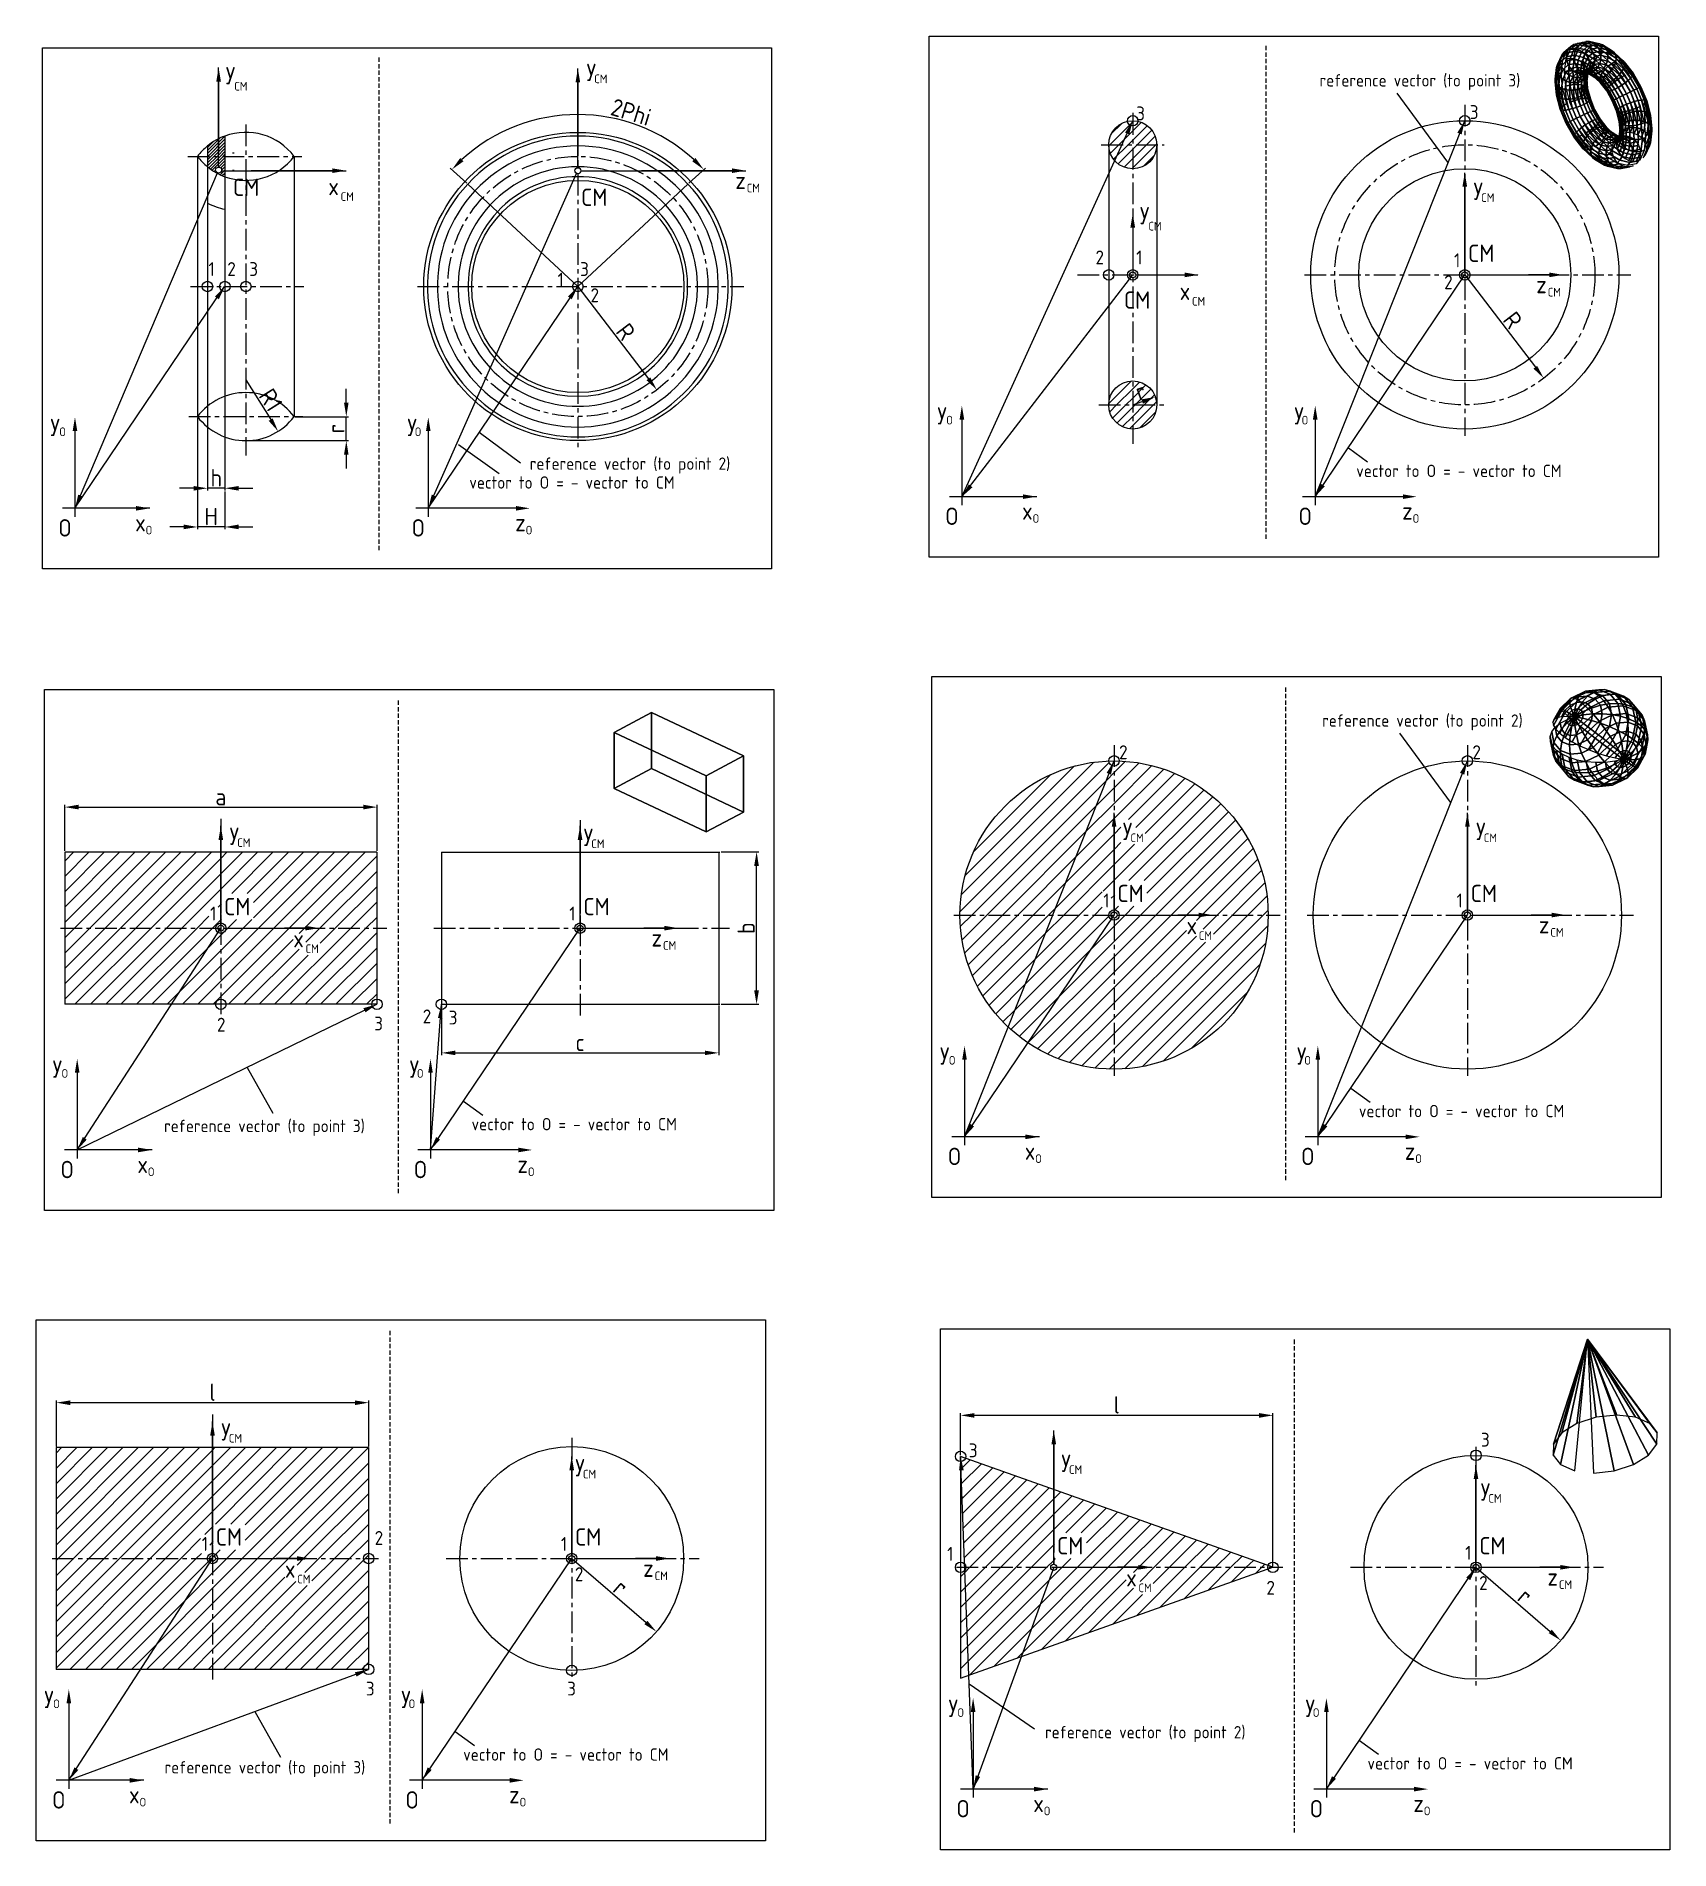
# Model space of a CAD drawing. Extents: x -2449 to 336, y 12 to 1145.
# Drawn here: x -2449 to -1508, y 101 to 1145 of the extents above; entities outside this region: 1.
import ezdxf

# ---------------------------------------------------------------- set-up
doc = ezdxf.new("R2010")
doc.units = 0
doc.header["$LTSCALE"] = 10
doc.linetypes.add('CENTER', pattern=[2, 1.25, -0.25, 0.25, -0.25])
doc.linetypes.add('HIDDEN', pattern=[0.375, 0.25, -0.125])
doc.layers.get('0').update_dxf_attribs({"linetype": 'CONTINUOUS'})
doc.layers.get('DEFPOINTS').update_dxf_attribs({"linetype": 'CONTINUOUS'})
for name, color, linetype in [('KOTE', 252, 'CONTINUOUS'), ('POZICIJA', 7, 'CONTINUOUS'), ('SIM', 252, 'CENTER'), ('SKRIVENO', 252, 'HIDDEN'), ('SRAF', 252, 'CONTINUOUS')]:
    doc.layers.add(name, color=color, linetype=linetype)
doc.styles.get("Standard").update_dxf_attribs({"font": 'isocp.shx'})
doc.dimstyles.new('ISO-25', dxfattribs={"dimtxt": 2.5, "dimasz": 2.5, "dimexe": 1.25, "dimexo": 0.625, "dimtad": 1, "dimtih": 1, "dimdec": 4, "dimtxsty": 'STANDARD', "dimcen": 2.5, "dimazin": 3, "dimtfac": 1, "dimtdec": 4, "dimtmove": 0, "dimatfit": 3, "dimtvp": 1, "dimtolj": 1, "dimtzin": 0})

msp = doc.modelspace()

# ---------------------------------------------------------------- texts
at = {"layer": 'KOTE', "insert": (335.68505, 12.24315), "char_height": 10, "attachment_point": 7}
msp.add_mtext('{ }', dxfattribs=at)
at = {"layer": 'POZICIJA'}
for s, height, p in [('y', 10, (-2131.94452, 1122.38075)), ('y', 10, (-2339.74531, 1120.49773)), ('CM', 5, (-2334.56243, 1113.90716)), ('CM', 5, (-2127.23281, 1118.14395)), ('reference vector (to point 3)', 7.1, (-1709.44834, 1116.23555)), ('3', 8, (-1815.06913, 1096.71435)), ('3', 8, (-1622.94484, 1097.5153)), ('CM', 10, (-2335.33887, 1053.21727)), ('x', 10, (-2280.37783, 1053.65057)), ('CM', 5, (-2273.31027, 1050.35529)), ('CM', 10, (-2134.79354, 1047.47467)), ('z', 10, (-2045.98528, 1057.1696)), ('CM', 5, (-2039.38889, 1055.28658)), ('y', 10, (-1621.10827, 1053.99102)), ('CM', 5, (-1616.39656, 1049.75423)), ('y', 10, (-1813.24885, 1039.90905)), ('CM', 5, (-1808.06598, 1033.31849)), ('CM', 10, (-1623.95729, 1015.20223)), ('1', 8, (-2349.42237, 1007.12016)), ('2', 8, (-2338.56838, 1007.12016)), ('3', 8, (-2325.90538, 1007.12016)), ('3', 8, (-2135.35747, 1007.12016)), ('2', 8, (-1838.50582, 1013.81417)), ('1', 8, (-1815.06913, 1013.81417)), ('1', 8, (-1632.0171, 1012.1602)), ('1', 8, (-2148.33451, 1001.01337)), ('2', 8, (-1637.68727, 999.50801)), ('z', 10, (-1584.66847, 997.19075)), ('2', 8, (-2129.32748, 992.05847)), ('CM', 10, (-1822.11671, 988.25366)), ('x', 10, (-1790.03057, 993.34695)), ('CM', 5, (-1782.96301, 990.05167)), ('CM', 5, (-1578.07208, 995.30773)), ('y', 10, (-1929.93128, 924.64898)), ('y', 10, (-1724.32038, 924.64898)), ('y', 10, (-2440.76753, 917.95497)), ('O', 5, (-2435.34053, 914.94263)), ('y', 10, (-2235.15663, 917.95497)), ('O', 5, (-2230.63143, 914.94263)), ('O', 5, (-1924.50428, 921.63664)), ('O', 5, (-1719.79518, 921.63664)), ('reference vector (to point 2)', 7.1, (-2164.33896, 895.55082)), ('vector to O = - vector to CM', 7.1229378, (-1688.32995, 891.35979)), ('vector to O = - vector to CM', 7.1229378, (-2199.1662, 884.66578)), ('O', 10, (-2435.93517, 857.10575)), ('x', 10, (-2391.6315, 860.11809)), ('O', 10, (-2232.44043, 857.10575)), ('z', 10, (-2172.74346, 860.11809)), ('O', 10, (-1925.09893, 863.79976)), ('x', 10, (-1880.79525, 866.8121)), ('O', 5, (-1874.76526, 865.00469)), ('O', 10, (-1721.60418, 863.79976)), ('z', 10, (-1661.90721, 866.8121)), ('O', 5, (-1655.87721, 865.00469)), ('O', 5, (-2385.60151, 858.31068)), ('O', 5, (-2166.71346, 858.31068)), ('reference vector (to point 2)', 7.1, (-1707.93629, 747.6224)), ('2', 8, (-1824.92754, 728.90215)), ('2', 8, (-1621.43279, 728.90215)), ('y', 10, (-2337.56687, 682.5871)), ('y', 10, (-1823.09097, 685.37788)), ('y', 10, (-1619.59622, 685.37788)), ('CM', 5, (-2332.85517, 678.3503)), ('y', 10, (-2133.64974, 681.93007)), ('CM', 5, (-2128.93804, 677.69328)), ('CM', 5, (-1818.37927, 681.14109)), ('CM', 5, (-1614.88452, 681.14109)), ('CM', 10, (-2340.41589, 639.03553)), ('CM', 10, (-2133.51616, 639.03553)), ('1', 8, (-1833.9998, 643.54705)), ('CM', 10, (-1825.93999, 646.58908)), ('1', 8, (-1630.50505, 643.54705)), ('CM', 10, (-1622.44524, 646.58908)), ('1', 8, (-2348.4757, 635.9935)), ('1', 8, (-2141.57597, 635.9935)), ('x', 10, (-2300.56852, 620.58095)), ('z', 10, (-2094.22734, 621.02405)), ('x', 10, (-1786.09262, 628.1345)), ('CM', 5, (-1779.02506, 624.83922)), ('z', 10, (-1583.15642, 628.5776)), ('CM', 5, (-1576.56004, 626.69459)), ('CM', 5, (-2293.50096, 617.28567)), ('CM', 5, (-2087.63095, 619.14103)), ('2', 8, (-2226.0196, 576.79906)), ('2', 8, (-2344.51307, 572.03628)), ('3', 8, (-2253.94047, 572.71668)), ('3', 8, (-2211.03766, 576.11866)), ('y', 10, (-2439.49015, 548.48228)), ('y', 10, (-2233.87925, 548.48228)), ('y', 10, (-1928.41923, 556.03583)), ('O', 5, (-1922.99223, 553.02349)), ('y', 10, (-1722.80833, 556.03583)), ('O', 5, (-1718.28314, 553.02349)), ('O', 5, (-2434.06315, 545.46994)), ('O', 5, (-2229.35405, 545.46994)), ('vector to O = - vector to CM', 7.1229378, (-2197.88882, 515.19309)), ('vector to O = - vector to CM', 7.1229378, (-1686.8179, 522.74665)), ('reference vector (to point 3)', 7.1, (-2374.95551, 514.1774)), ('O', 10, (-1923.58688, 495.18661)), ('x', 10, (-1879.28321, 498.19895)), ('O', 5, (-1873.25321, 496.39155)), ('O', 10, (-1720.09213, 495.18661)), ('z', 10, (-1660.39516, 498.19895)), ('O', 5, (-1654.36516, 496.39155)), ('O', 10, (-2434.65779, 487.63306)), ('x', 10, (-2390.35412, 490.6454)), ('O', 5, (-2384.32413, 488.83799)), ('O', 10, (-2231.16305, 487.63306)), ('z', 10, (-2171.46608, 490.6454)), ('O', 5, (-2165.43608, 488.83799)), ('y', 10, (-2342.37853, 339.62745)), ('CM', 5, (-2337.66682, 335.39066)), ('3', 8, (-1911.48085, 326.91831)), ('3', 8, (-1616.51273, 333.0723)), ('y', 10, (-2138.4614, 318.97043)), ('y', 10, (-1858.51888, 321.5714)), ('CM', 5, (-2133.74969, 314.73364)), ('CM', 5, (-1853.80717, 317.33461)), ('y', 10, (-1616.9608, 305.01703)), ('CM', 5, (-1612.2491, 300.78024)), ('CM', 10, (-2345.22755, 276.07589)), ('2', 8, (-2253.68336, 276.48312)), ('CM', 10, (-2138.32782, 276.07589)), ('1', 8, (-2353.28736, 273.03386)), ('1', 8, (-2146.38763, 273.03386)), ('1', 8, (-1923.96144, 267.28579)), ('CM', 10, (-1860.68352, 271.01159)), ('1', 8, (-1625.57141, 267.96956)), ('CM', 10, (-1617.5116, 271.01159)), ('x', 10, (-2305.38017, 257.62131)), ('2', 8, (-2138.36882, 255.5929)), ('z', 10, (-2099.03899, 258.06441)), ('CM', 5, (-2092.44261, 256.18139)), ('CM', 5, (-2298.31262, 254.32602)), ('x', 10, (-1820.83614, 252.55701)), ('CM', 5, (-1813.76858, 249.26173)), ('2', 8, (-1740.05677, 247.79349)), ('2', 8, (-1617.5526, 250.5286)), ('z', 10, (-1578.22278, 253.00011)), ('CM', 5, (-1571.62639, 251.1171)), ('y', 10, (-2444.3018, 185.52264)), ('3', 8, (-2258.75213, 189.75703)), ('y', 10, (-2238.6909, 185.52264)), ('3', 8, (-2142.80399, 189.75703)), ('O', 5, (-2438.8748, 182.5103)), ('O', 5, (-2234.16571, 182.5103)), ('y', 10, (-1923.48559, 180.45834)), ('O', 5, (-1918.05859, 177.446)), ('y', 10, (-1717.87469, 180.45834)), ('O', 5, (-1713.34949, 177.446)), ('reference vector (to point 2)', 7.1, (-1867.5698, 165.12283)), ('vector to O = - vector to CM', 7.1229378, (-2202.70047, 152.23345)), ('reference vector (to point 3)', 7.1, (-2374.6984, 144.88739)), ('vector to O = - vector to CM', 7.1229378, (-1681.88426, 147.16916)), ('O', 10, (-2439.46945, 124.67342)), ('x', 10, (-2395.16578, 127.68576)), ('O', 5, (-2389.13578, 125.87835)), ('O', 10, (-2235.9747, 124.67342)), ('z', 10, (-2176.27773, 127.68576)), ('O', 5, (-2170.24774, 125.87835)), ('O', 10, (-1918.65323, 119.60912)), ('x', 10, (-1874.34956, 122.62146)), ('O', 5, (-1868.31957, 120.81406)), ('O', 10, (-1715.15849, 119.60912)), ('z', 10, (-1655.46152, 122.62146)), ('O', 5, (-1649.43152, 120.81406))]:
    msp.add_text(s, height=height, dxfattribs=at).set_placement(p)

# ---------------------------------------------------------------- blocks, each defined once
blk = doc.blocks.new('*D127')
at = {"color": 0, "linetype": 'BYBLOCK'}
blk.add_line((-1964.9, 1017.3), (-1924.2, 964.1), dxfattribs=at)
blk.add_solid([(-1923.2, 964.9), (-1925.3, 963.3), (-1919.4, 957.8)], dxfattribs=at)
at = {"layer": 'DEFPOINTS', "color": 0, "linetype": 'BYBLOCK'}
for p in [(-1964.9, 1017.3), (-1919.4, 957.8)]:
    blk.add_point(p, dxfattribs=at)
at = {"color": 7, "linetype": 'BYBLOCK', "insert": (-1937.3, 991.2), "char_height": 10, "attachment_point": 5, "rotation": 307.3965}
blk.add_mtext('\\A1;R', dxfattribs=at)
blk = doc.blocks.new('*D129')
at = {"color": 0, "linetype": 'BYBLOCK'}
for p, q in [((-2200.5, 1060.5), (-2210.1, 1069.3)), ((-2072.8, 1060.5), (-2063.2, 1069.3))]:
    blk.add_line(p, q, dxfattribs=at)
blk.add_arc((-2136.7, 1001.1), 99, 47.5491, 132.4509, dxfattribs=at)
for points in [[(-2202.5, 1073.2), (-2204.4, 1075.1), (-2209.1, 1068.5)], [(-2068.9, 1075.1), (-2070.8, 1073.2), (-2064.2, 1068.5)]]:
    blk.add_solid(points, dxfattribs=at)
at = {"layer": 'DEFPOINTS', "color": 0, "linetype": 'BYBLOCK'}
for p in [(-2163.4, 1096.4), (-2200.1, 1060.1), (-2073.2, 1060.1), (-2136.7, 1001.1)]:
    blk.add_point(p, dxfattribs=at)
at = {"color": 7, "linetype": 'BYBLOCK', "insert": (-2106, 1101.5), "char_height": 10, "attachment_point": 5, "rotation": 343.0148}
blk.add_mtext('\\A1;2Phi', dxfattribs=at)
blk = doc.blocks.new('*D137')
at = {"color": 0, "linetype": 'BYBLOCK'}
blk.add_line((-2480.2, 1007.6), (-2439.6, 954.4), dxfattribs=at)
blk.add_solid([(-2438.5, 955.2), (-2440.7, 953.6), (-2434.7, 948)], dxfattribs=at)
at = {"layer": 'DEFPOINTS', "color": 0, "linetype": 'BYBLOCK'}
for p in [(-2480.2, 1007.6), (-2434.7, 948)]:
    blk.add_point(p, dxfattribs=at)
at = {"color": 7, "linetype": 'BYBLOCK', "insert": (-2452.7, 981.5), "char_height": 10, "attachment_point": 5, "rotation": 307.3965}
blk.add_mtext('\\A1;R', dxfattribs=at)
blk = doc.blocks.new('*D125')
at = {"color": 0, "linetype": 'BYBLOCK'}
blk.add_line((-2671.5, 953.8), (-2657.1, 930.9), dxfattribs=at)
blk.add_solid([(-2656, 931.6), (-2658.3, 930.2), (-2652.9, 924.2)], dxfattribs=at)
at = {"layer": 'DEFPOINTS', "color": 0, "linetype": 'BYBLOCK'}
for p in [(-2671.5, 953.8), (-2652.9, 924.2)]:
    blk.add_point(p, dxfattribs=at)
at = {"color": 7, "linetype": 'BYBLOCK', "insert": (-2657.1, 942.2), "char_height": 10, "attachment_point": 5, "rotation": 302.1086}
blk.add_mtext('\\A1;R1', dxfattribs=at)
blk = doc.blocks.new('*D123')
at = {"color": 0, "linetype": 'BYBLOCK'}
for p, q in [((-2613.6, 940.6), (-2613.6, 948.6)), ((-2643, 932.6), (-2612.3, 932.6)), ((-2613.6, 918.8), (-2613.6, 932.6)), ((-2670.8, 918.8), (-2612.3, 918.8)), ((-2613.6, 910.8), (-2613.6, 902.8))]:
    blk.add_line(p, q, dxfattribs=at)
for points in [[(-2614.9, 940.6), (-2612.3, 940.6), (-2613.6, 932.6)], [(-2614.9, 910.8), (-2612.3, 910.8), (-2613.6, 918.8)]]:
    blk.add_solid(points, dxfattribs=at)
at = {"layer": 'DEFPOINTS', "color": 0, "linetype": 'BYBLOCK'}
for p in [(-2643.6, 932.6), (-2613.6, 932.6), (-2671.5, 918.8)]:
    blk.add_point(p, dxfattribs=at)
at = {"color": 7, "linetype": 'BYBLOCK', "insert": (-2619.6, 925.7), "char_height": 10, "attachment_point": 5, "rotation": 90}
blk.add_mtext('\\A1;r', dxfattribs=at)
blk = doc.blocks.new('*D124')
at = {"color": 0, "linetype": 'BYBLOCK'}
for p, q in [((-2699.3, 932), (-2699.3, 867.9)), ((-2683.5, 889.5), (-2683.5, 867.9)), ((-2707.3, 869.1), (-2715.3, 869.1)), ((-2683.5, 869.1), (-2699.3, 869.1)), ((-2675.5, 869.1), (-2667.5, 869.1))]:
    blk.add_line(p, q, dxfattribs=at)
for points in [[(-2707.3, 870.5), (-2707.3, 867.8), (-2699.3, 869.1)], [(-2675.5, 870.5), (-2675.5, 867.8), (-2683.5, 869.1)]]:
    blk.add_solid(points, dxfattribs=at)
at = {"layer": 'DEFPOINTS', "color": 0, "linetype": 'BYBLOCK'}
for p in [(-2699.3, 932.6), (-2683.5, 890.1), (-2699.3, 869.1)]:
    blk.add_point(p, dxfattribs=at)
at = {"color": 7, "linetype": 'BYBLOCK', "insert": (-2691.4, 875.1), "char_height": 10, "attachment_point": 5}
blk.add_mtext('\\A1;H', dxfattribs=at)
blk = doc.blocks.new('*D118')
at = {"color": 0, "linetype": 'BYBLOCK'}
for p, q in [((-2693.6, 1075.9), (-2693.6, 890.1)), ((-2683.5, 1070.2), (-2683.5, 890.1)), ((-2701.6, 891.4), (-2709.6, 891.4)), ((-2683.5, 891.4), (-2693.6, 891.4)), ((-2675.5, 891.4), (-2667.5, 891.4))]:
    blk.add_line(p, q, dxfattribs=at)
for points in [[(-2701.6, 892.7), (-2701.6, 890), (-2693.6, 891.4)], [(-2675.5, 892.7), (-2675.5, 890), (-2683.5, 891.4)]]:
    blk.add_solid(points, dxfattribs=at)
at = {"layer": 'DEFPOINTS', "color": 0, "linetype": 'BYBLOCK'}
for p in [(-2693.6, 1076.5), (-2683.5, 1070.8), (-2693.6, 891.4)]:
    blk.add_point(p, dxfattribs=at)
at = {"color": 7, "linetype": 'BYBLOCK', "insert": (-2688.5, 897.4), "char_height": 10, "attachment_point": 5}
blk.add_mtext('\\A1;h', dxfattribs=at)
blk = doc.blocks.new('*X152')
at = {"color": 0}
for p, q in [((-1825.8, 1085.7), (-1812.5, 1099)), ((-1824.9, 1092), (-1818.8, 1098)), ((-1812.5, 1099), (-1812, 1099.5)), ((-1812.5, 1093.7), (-1807.6, 1098.6)), ((-1812.5, 1088.4), (-1804.2, 1096.7)), ((-1820.5, 1085.7), (-1812.5, 1093.7)), ((-1815.2, 1085.7), (-1812.5, 1088.4)), ((-1809.9, 1085.7), (-1801.5, 1094.1)), ((-1804.6, 1085.7), (-1799.6, 1090.7)), ((-1799.3, 1085.7), (-1798.7, 1086.3)), ((-1826.3, 1085.2), (-1825.8, 1085.7)), ((-1825.4, 1080.8), (-1820.5, 1085.7)), ((-1823.6, 1077.4), (-1815.2, 1085.7)), ((-1820.9, 1074.7), (-1812.5, 1083.1)), ((-1817.5, 1072.8), (-1812.5, 1077.8)), ((-1812.5, 1072.5), (-1799.3, 1085.7)), ((-1812.5, 1077.8), (-1804.6, 1085.7)), ((-1812.5, 1083.1), (-1809.9, 1085.7)), ((-1806.4, 1073.3), (-1800.1, 1079.6)), ((-1813.1, 1071.9), (-1812.5, 1072.5)), ((-1826.3, 936.7), (-1813.3, 949.7)), ((-1821.8, 935.9), (-1812.5, 945.2)), ((-1816.5, 935.9), (-1812.5, 939.9)), ((-1812.5, 945.2), (-1808.6, 949.1)), ((-1812.5, 939.9), (-1804.9, 947.5)), ((-1811.2, 935.9), (-1802.1, 945)), ((-1805.9, 935.9), (-1800, 941.8)), ((-1825.8, 931.9), (-1821.8, 935.9)), ((-1824.1, 928.3), (-1816.5, 935.9)), ((-1821.6, 925.5), (-1812.5, 934.6)), ((-1812.5, 934.6), (-1811.2, 935.9)), ((-1812.5, 929.3), (-1805.9, 935.9)), ((-1812.5, 924), (-1800.6, 935.9)), ((-1808.6, 922.6), (-1799.3, 931.9)), ((-1800.6, 935.9), (-1798.8, 937.7)), ((-1818.4, 923.4), (-1812.5, 929.3)), ((-1814.3, 922.2), (-1812.5, 924))]:
    blk.add_line(p, q, dxfattribs=at)
blk = doc.blocks.new('*D153')
at = {"color": 0, "linetype": 'BYBLOCK'}
blk.add_line((-1812.5, 935.9), (-1807, 937.8), dxfattribs=at)
blk.add_solid([(-1807.5, 939.1), (-1806.6, 936.6), (-1799.5, 940.5)], dxfattribs=at)
at = {"layer": 'DEFPOINTS', "color": 0, "linetype": 'BYBLOCK'}
for p in [(-1799.5, 940.5), (-1812.5, 935.9)]:
    blk.add_point(p, dxfattribs=at)
at = {"color": 7, "linetype": 'BYBLOCK', "insert": (-1808, 943.8), "char_height": 10, "attachment_point": 5, "rotation": 19.4605}
blk.add_mtext('\\A1;r   ', dxfattribs=at)
blk = doc.blocks.new('*X157')
at = {"color": 0}
for p, q in [((-1913.5, 685.1), (-1827.7, 770.9)), ((-1912.8, 694.7), (-1836.5, 771)), ((-1910.6, 705.7), (-1847.5, 768.8)), ((-1905.7, 719.4), (-1861.2, 763.9)), ((-1829.2, 760.5), (-1824.8, 765)), ((-1824.8, 765), (-1818.3, 771.5)), ((-1824.8, 756.2), (-1810.4, 770.6)), ((-1824.8, 747.3), (-1803.1, 769)), ((-1824.8, 738.5), (-1796.2, 767)), ((-1816.5, 737.9), (-1789.8, 764.6)), ((-1906.8, 683), (-1829.2, 760.5)), ((-1835.1, 745.9), (-1824.8, 756.2)), ((-1824.8, 703.1), (-1772.9, 755)), ((-1812.3, 733.3), (-1783.8, 761.7)), ((-1806.9, 729.9), (-1778.2, 758.5)), ((-1898, 683), (-1835.1, 745.9)), ((-1840.9, 731.2), (-1824.8, 747.3)), ((-1816.2, 702.8), (-1767.9, 751.1)), ((-1807.4, 702.8), (-1763.3, 747)), ((-1805.9, 695.5), (-1758.9, 742.5)), ((-1889.1, 683), (-1840.9, 731.2)), ((-1846.8, 716.5), (-1824.8, 738.5)), ((-1824.8, 729.6), (-1820.8, 733.6)), ((-1809.6, 683), (-1754.9, 737.7)), ((-1800.7, 683), (-1751.2, 732.6)), ((-1858.4, 687.1), (-1824.8, 720.8)), ((-1852.6, 701.8), (-1824.8, 729.6)), ((-1824.8, 720.8), (-1820.8, 724.8)), ((-1824.8, 712), (-1813, 723.7)), ((-1791.9, 683), (-1747.8, 727.1)), ((-1783.1, 683), (-1744.7, 721.3)), ((-1880.3, 683), (-1846.8, 716.5)), ((-1853.8, 683), (-1824.8, 712)), ((-1774.2, 683), (-1742, 715.1)), ((-1871.4, 683), (-1852.6, 701.8)), ((-1831.1, 696.8), (-1824.8, 703.1)), ((-1765.4, 683), (-1739.8, 708.6)), ((-1756.5, 683), (-1738, 701.5)), ((-1844.9, 683), (-1831.6, 696.3)), ((-1826.4, 692.7), (-1824.8, 694.3)), ((-1824.8, 694.3), (-1824.4, 694.7)), ((-1747.7, 683), (-1736.7, 694)), ((-1913.3, 676.5), (-1906.8, 683)), ((-1912.4, 668.6), (-1898, 683)), ((-1910.8, 661.3), (-1889.1, 683)), ((-1908.8, 654.4), (-1880.3, 683)), ((-1906.4, 648.1), (-1871.4, 683)), ((-1903.5, 642.1), (-1862.6, 683)), ((-1881.8, 628.4), (-1827.7, 682.5)), ((-1876, 643.1), (-1836.1, 683)), ((-1870.1, 657.8), (-1844.9, 683)), ((-1864.3, 672.5), (-1853.8, 683)), ((-1862.6, 683), (-1858.4, 687.1)), ((-1836.1, 683), (-1831.6, 687.5)), ((-1824.8, 676.6), (-1818.4, 683)), ((-1824.8, 667.8), (-1809.6, 683)), ((-1824.8, 658.9), (-1800.7, 683)), ((-1824.8, 650.1), (-1791.9, 683)), ((-1824.8, 641.3), (-1783.1, 683)), ((-1824.8, 605.9), (-1747.7, 683)), ((-1824.8, 597.1), (-1738.9, 683)), ((-1824.3, 686), (-1822.3, 688)), ((-1818.4, 683), (-1813.4, 688)), ((-1777.3, 679.9), (-1774.2, 683)), ((-1773.5, 674.9), (-1765.4, 683)), ((-1767.5, 672), (-1756.5, 683)), ((-1738.9, 683), (-1736.1, 685.8)), ((-1900.3, 636.4), (-1864.3, 672.5)), ((-1838, 663.4), (-1824.8, 676.6)), ((-1824.8, 632.4), (-1783.1, 674.1)), ((-1824.8, 623.6), (-1777.4, 670.9)), ((-1818.6, 594.4), (-1736.2, 676.8)), ((-1884.3, 617.1), (-1838, 663.4)), ((-1874.4, 609.4), (-1824.8, 658.9)), ((-1856.3, 636.3), (-1824.8, 667.8)), ((-1824.8, 614.7), (-1772.1, 667.4)), ((-1808.4, 595.7), (-1737.5, 666.6)), ((-1896.8, 631.1), (-1870.1, 657.8)), ((-1868.9, 606), (-1824.8, 650.1)), ((-1796.5, 598.9), (-1740.7, 654.7)), ((-1892.9, 626.1), (-1876, 643.1)), ((-1863.1, 602.9), (-1824.8, 641.3)), ((-1780.3, 606.2), (-1747.9, 638.5)), ((-1888.8, 621.5), (-1881.8, 628.4)), ((-1879.5, 613.1), (-1856.3, 636.3)), ((-1856.9, 600.3), (-1824.8, 632.4)), ((-1850.4, 598), (-1824.8, 623.6)), ((-1843.3, 596.2), (-1824.8, 614.7)), ((-1835.8, 594.9), (-1824.8, 605.9)), ((-1827.6, 594.3), (-1824.8, 597.1))]:
    blk.add_line(p, q, dxfattribs=at)
blk = doc.blocks.new('*D158')
at = {"color": 0, "linetype": 'BYBLOCK'}
for p, q in [((-2054.2, 675.5), (-2032.5, 675.5)), ((-2033.7, 595.8), (-2033.7, 667.5)), ((-2054.2, 587.8), (-2032.5, 587.8))]:
    blk.add_line(p, q, dxfattribs=at)
for points in [[(-2035.1, 667.5), (-2032.4, 667.5), (-2033.7, 675.5)], [(-2035.1, 595.8), (-2032.4, 595.8), (-2033.7, 587.8)]]:
    blk.add_solid(points, dxfattribs=at)
at = {"layer": 'DEFPOINTS', "color": 0, "linetype": 'BYBLOCK'}
for p in [(-2054.8, 675.5), (-2033.7, 675.5), (-2054.8, 587.8)]:
    blk.add_point(p, dxfattribs=at)
at = {"color": 7, "linetype": 'BYBLOCK', "insert": (-2039.7, 631.6), "char_height": 10, "attachment_point": 5, "rotation": 90}
blk.add_mtext('\\A1;b', dxfattribs=at)
blk = doc.blocks.new('*D159')
at = {"color": 0, "linetype": 'BYBLOCK'}
for p, q in [((-2215.2, 587.1), (-2215.2, 558.5)), ((-2055.5, 587.1), (-2055.5, 558.5)), ((-2207.2, 559.8), (-2063.5, 559.8))]:
    blk.add_line(p, q, dxfattribs=at)
for points in [[(-2207.2, 561.1), (-2207.2, 558.5), (-2215.2, 559.8)], [(-2063.5, 561.1), (-2063.5, 558.5), (-2055.5, 559.8)]]:
    blk.add_solid(points, dxfattribs=at)
at = {"layer": 'DEFPOINTS', "color": 0, "linetype": 'BYBLOCK'}
for p in [(-2215.2, 587.8), (-2055.5, 587.8), (-2055.5, 559.8)]:
    blk.add_point(p, dxfattribs=at)
at = {"color": 7, "linetype": 'BYBLOCK', "insert": (-2135.4, 565.8), "char_height": 10, "attachment_point": 5}
blk.add_mtext('\\A1;c', dxfattribs=at)
blk = doc.blocks.new('*D160')
at = {"color": 0, "linetype": 'BYBLOCK'}
for p, q in [((-2432.2, 676.1), (-2432.2, 702.6)), ((-2424.2, 701.3), (-2260.3, 701.3)), ((-2252.3, 676.1), (-2252.3, 702.6))]:
    blk.add_line(p, q, dxfattribs=at)
for points in [[(-2424.2, 702.7), (-2424.2, 700), (-2432.2, 701.3)], [(-2260.3, 702.7), (-2260.3, 700), (-2252.3, 701.3)]]:
    blk.add_solid(points, dxfattribs=at)
at = {"layer": 'DEFPOINTS', "color": 0, "linetype": 'BYBLOCK'}
for p in [(-2252.3, 701.3), (-2432.2, 675.5), (-2252.3, 675.5)]:
    blk.add_point(p, dxfattribs=at)
at = {"color": 7, "linetype": 'BYBLOCK', "insert": (-2342.3, 707.3), "char_height": 10, "attachment_point": 5}
blk.add_mtext('\\A1;a', dxfattribs=at)
blk = doc.blocks.new('*X161')
at = {"color": 0}
for p, q in [((-2432.2, 634.9), (-2391.6, 675.5)), ((-2432.2, 643.7), (-2400.4, 675.5)), ((-2432.2, 652.5), (-2409.3, 675.5)), ((-2432.2, 661.4), (-2418.1, 675.5)), ((-2432.2, 670.2), (-2427, 675.5)), ((-2426.6, 631.6), (-2382.8, 675.5)), ((-2417.8, 631.6), (-2373.9, 675.5)), ((-2408.9, 631.6), (-2365.1, 675.5)), ((-2400.1, 631.6), (-2356.3, 675.5)), ((-2391.3, 631.6), (-2347.4, 675.5)), ((-2382.4, 631.6), (-2342.3, 671.8)), ((-2342.3, 654.1), (-2320.9, 675.5)), ((-2342.3, 662.9), (-2329.7, 675.5)), ((-2342.3, 671.8), (-2338.6, 675.5)), ((-2336, 651.5), (-2312.1, 675.5)), ((-2327.2, 651.5), (-2303.2, 675.5)), ((-2323.4, 646.4), (-2294.4, 675.5)), ((-2323.4, 637.6), (-2285.5, 675.5)), ((-2320.6, 631.6), (-2276.7, 675.5)), ((-2311.7, 631.6), (-2267.9, 675.5)), ((-2302.9, 631.6), (-2259, 675.5)), ((-2294, 631.6), (-2252.3, 673.3)), ((-2373.6, 631.6), (-2342.3, 662.9)), ((-2285.2, 631.6), (-2252.3, 664.5)), ((-2364.7, 631.6), (-2342.3, 654.1)), ((-2276.4, 631.6), (-2252.3, 655.6)), ((-2355.9, 631.6), (-2349.1, 638.5)), ((-2343.9, 643.7), (-2342.3, 645.2)), ((-2342.3, 645.2), (-2341.9, 645.7)), ((-2267.5, 631.6), (-2252.3, 646.8)), ((-2258.7, 631.6), (-2252.3, 638)), ((-2432.2, 590.7), (-2391.3, 631.6)), ((-2432.2, 599.5), (-2400.1, 631.6)), ((-2432.2, 608.3), (-2408.9, 631.6)), ((-2432.2, 617.2), (-2417.8, 631.6)), ((-2432.2, 626), (-2426.6, 631.6)), ((-2426.3, 587.8), (-2382.4, 631.6)), ((-2417.4, 587.8), (-2373.6, 631.6)), ((-2408.6, 587.8), (-2364.7, 631.6)), ((-2399.8, 587.8), (-2355.9, 631.6)), ((-2390.9, 587.8), (-2347.1, 631.6)), ((-2349.7, 620.1), (-2342.3, 627.6)), ((-2347.1, 631.6), (-2344.1, 634.6)), ((-2343.9, 634.8), (-2342.3, 636.4)), ((-2342.3, 636.4), (-2341.9, 636.8)), ((-2342.3, 618.7), (-2329.4, 631.6)), ((-2342.3, 609.9), (-2320.6, 631.6)), ((-2342.3, 601.1), (-2311.7, 631.6)), ((-2342.3, 592.2), (-2302.9, 631.6)), ((-2342.3, 627.6), (-2340.9, 628.9)), ((-2339.6, 630.3), (-2338.2, 631.6)), ((-2338.2, 631.6), (-2333.3, 636.6)), ((-2329.4, 631.6), (-2324.4, 636.6)), ((-2311.4, 587.8), (-2267.5, 631.6)), ((-2302.5, 587.8), (-2258.7, 631.6)), ((-2297.1, 628.6), (-2294, 631.6)), ((-2293.7, 587.8), (-2252.3, 629.1)), ((-2293.3, 623.5), (-2285.2, 631.6)), ((-2285, 623), (-2276.4, 631.6)), ((-2382.1, 587.8), (-2349.7, 620.1)), ((-2366, 595), (-2342.3, 618.7)), ((-2337.9, 587.8), (-2300.6, 625.1)), ((-2329, 587.8), (-2297.2, 619.6)), ((-2284.8, 587.8), (-2252.3, 620.3)), ((-2364.4, 587.8), (-2342.3, 609.9)), ((-2320.2, 587.8), (-2291.9, 616.1)), ((-2276, 587.8), (-2252.3, 611.4)), ((-2355.6, 587.8), (-2342.3, 601.1)), ((-2267.2, 587.8), (-2252.3, 602.6)), ((-2373.2, 587.8), (-2366, 595)), ((-2346.7, 587.8), (-2342.3, 592.2)), ((-2258.3, 587.8), (-2252.3, 593.8))]:
    blk.add_line(p, q, dxfattribs=at)
blk = doc.blocks.new('*D164')
at = {"color": 0, "linetype": 'BYBLOCK'}
for p, q in [((-2437, 333.1), (-2437, 359.6)), ((-2429, 358.4), (-2265.1, 358.4)), ((-2257.1, 333.1), (-2257.1, 359.6))]:
    blk.add_line(p, q, dxfattribs=at)
for points in [[(-2429, 359.7), (-2429, 357), (-2437, 358.4)], [(-2265.1, 359.7), (-2265.1, 357), (-2257.1, 358.4)]]:
    blk.add_solid(points, dxfattribs=at)
at = {"layer": 'DEFPOINTS', "color": 0, "linetype": 'BYBLOCK'}
for p in [(-2257.1, 358.4), (-2437, 332.5), (-2257.1, 332.5)]:
    blk.add_point(p, dxfattribs=at)
at = {"color": 7, "linetype": 'BYBLOCK', "insert": (-2347.1, 364.4), "char_height": 10, "attachment_point": 5}
blk.add_mtext('\\A1;{l}', dxfattribs=at)
blk = doc.blocks.new('*X166')
at = {"color": 0}
for p, q in [((-2437, 276.5), (-2381, 332.5)), ((-2437, 285.3), (-2389.9, 332.5)), ((-2437, 294.2), (-2398.7, 332.5)), ((-2437, 303), (-2407.5, 332.5)), ((-2437, 311.8), (-2416.4, 332.5)), ((-2437, 320.7), (-2425.2, 332.5)), ((-2437, 329.5), (-2434, 332.5)), ((-2436, 268.7), (-2372.2, 332.5)), ((-2427.2, 268.7), (-2363.3, 332.5)), ((-2418.3, 268.7), (-2354.5, 332.5)), ((-2409.5, 268.7), (-2347.1, 331.1)), ((-2347.1, 295.7), (-2310.3, 332.5)), ((-2347.1, 304.6), (-2319.1, 332.5)), ((-2347.1, 313.4), (-2328, 332.5)), ((-2347.1, 322.2), (-2336.8, 332.5)), ((-2347.1, 331.1), (-2345.7, 332.5)), ((-2345.4, 288.5), (-2301.5, 332.5)), ((-2336.6, 288.5), (-2292.6, 332.5)), ((-2330, 268.7), (-2266.1, 332.5)), ((-2328.2, 279.2), (-2274.9, 332.5)), ((-2328.2, 288.1), (-2283.8, 332.5)), ((-2321.1, 268.7), (-2257.3, 332.5)), ((-2312.3, 268.7), (-2257.1, 323.8)), ((-2400.7, 268.7), (-2347.1, 322.2)), ((-2391.8, 268.7), (-2347.1, 313.4)), ((-2303.4, 268.7), (-2257.1, 315)), ((-2383, 268.7), (-2347.1, 304.6)), ((-2294.6, 268.7), (-2257.1, 306.1)), ((-2374.2, 268.7), (-2347.1, 295.7)), ((-2285.8, 268.7), (-2257.1, 297.3)), ((-2351.5, 282.4), (-2347.1, 286.9)), ((-2347.1, 286.9), (-2346.7, 287.3)), ((-2276.9, 268.7), (-2257.1, 288.4)), ((-2365.3, 268.7), (-2353.9, 280.1)), ((-2356.5, 268.7), (-2353.5, 271.6)), ((-2348.7, 276.4), (-2347.1, 278)), ((-2347.1, 278), (-2346.7, 278.5)), ((-2345.3, 271), (-2342.7, 273.6)), ((-2338.8, 268.7), (-2333.8, 273.6)), ((-2268.1, 268.7), (-2257.1, 279.6)), ((-2437, 205.8), (-2374.2, 268.7)), ((-2437, 214.6), (-2383, 268.7)), ((-2437, 223.5), (-2391.8, 268.7)), ((-2437, 232.3), (-2400.7, 268.7)), ((-2437, 241.1), (-2409.5, 268.7)), ((-2437, 250), (-2418.3, 268.7)), ((-2437, 258.8), (-2427.2, 268.7)), ((-2437, 267.7), (-2436, 268.7)), ((-2429.2, 204.8), (-2365.3, 268.7)), ((-2420.3, 204.8), (-2356.5, 268.7)), ((-2411.5, 204.8), (-2349.5, 266.8)), ((-2349.5, 266.8), (-2345.3, 271)), ((-2347.1, 260.4), (-2338.8, 268.7)), ((-2347.1, 251.5), (-2330, 268.7)), ((-2347.1, 242.7), (-2321.1, 268.7)), ((-2347.1, 233.9), (-2312.3, 268.7)), ((-2347.1, 225), (-2303.4, 268.7)), ((-2331.9, 204.8), (-2268.1, 268.7)), ((-2323.1, 204.8), (-2259.2, 268.7)), ((-2314.3, 204.8), (-2257.1, 261.9)), ((-2298.4, 264.9), (-2294.6, 268.7)), ((-2293.9, 260.6), (-2285.8, 268.7)), ((-2289.8, 255.8), (-2276.9, 268.7)), ((-2259.2, 268.7), (-2257.1, 270.8)), ((-2378.6, 220), (-2347.1, 251.5)), ((-2362.3, 245.1), (-2347.1, 260.4)), ((-2347.1, 216.2), (-2305.4, 257.9)), ((-2347.1, 207.3), (-2299, 255.4)), ((-2340.8, 204.8), (-2292.5, 253.1)), ((-2305.4, 204.8), (-2257.1, 253.1)), ((-2402.6, 204.8), (-2362.3, 245.1)), ((-2385, 204.8), (-2347.1, 242.7)), ((-2296.6, 204.8), (-2257.1, 244.2)), ((-2376.1, 204.8), (-2347.1, 233.9)), ((-2287.7, 204.8), (-2257.1, 235.4)), ((-2393.8, 204.8), (-2378.6, 220)), ((-2367.3, 204.8), (-2347.1, 225)), ((-2278.9, 204.8), (-2257.1, 226.6)), ((-2358.4, 204.8), (-2347.1, 216.2)), ((-2270.1, 204.8), (-2257.1, 217.7)), ((-2261.2, 204.8), (-2257.1, 208.9)), ((-2349.6, 204.8), (-2347.1, 207.3))]:
    blk.add_line(p, q, dxfattribs=at)
blk = doc.blocks.new('*D167')
at = {"color": 0, "linetype": 'BYBLOCK'}
blk.add_line((-2140.2, 268.7), (-2097.4, 231.8), dxfattribs=at)
blk.add_solid([(-2096.6, 232.8), (-2098.3, 230.8), (-2091.4, 226.5)], dxfattribs=at)
at = {"layer": 'DEFPOINTS', "color": 0, "linetype": 'BYBLOCK'}
for p in [(-2140.2, 268.7), (-2091.4, 226.5)]:
    blk.add_point(p, dxfattribs=at)
at = {"color": 7, "linetype": 'BYBLOCK', "insert": (-2111.9, 252.1), "char_height": 10, "attachment_point": 5, "rotation": 319.2103}
blk.add_mtext('\\A1;r', dxfattribs=at)
blk = doc.blocks.new('*D169')
at = {"color": 0, "linetype": 'BYBLOCK'}
blk.add_line((-1619.4, 263.6), (-1576.6, 226.7), dxfattribs=at)
blk.add_solid([(-1575.7, 227.7), (-1577.5, 225.7), (-1570.6, 221.5)], dxfattribs=at)
at = {"layer": 'DEFPOINTS', "color": 0, "linetype": 'BYBLOCK'}
for p in [(-1619.4, 263.6), (-1570.6, 221.5)]:
    blk.add_point(p, dxfattribs=at)
at = {"color": 7, "linetype": 'BYBLOCK', "insert": (-1591, 247.1), "char_height": 10, "attachment_point": 5, "rotation": 319.2103}
blk.add_mtext('\\A1;r', dxfattribs=at)
blk = doc.blocks.new('*D170')
at = {"color": 0, "linetype": 'BYBLOCK'}
for p, q in [((-1916.2, 328.1), (-1916.2, 352.3)), ((-1744.3, 351.1), (-1908.2, 351.1)), ((-1736.3, 264.2), (-1736.3, 352.3))]:
    blk.add_line(p, q, dxfattribs=at)
for points in [[(-1908.2, 352.4), (-1908.2, 349.7), (-1916.2, 351.1)], [(-1744.3, 352.4), (-1744.3, 349.7), (-1736.3, 351.1)]]:
    blk.add_solid(points, dxfattribs=at)
at = {"layer": 'DEFPOINTS', "color": 0, "linetype": 'BYBLOCK'}
for p in [(-1916.2, 351.1), (-1916.2, 327.4), (-1736.3, 263.6)]:
    blk.add_point(p, dxfattribs=at)
at = {"color": 7, "linetype": 'BYBLOCK', "insert": (-1826.3, 357.1), "char_height": 10, "attachment_point": 5}
blk.add_mtext('\\A1;l', dxfattribs=at)
blk = doc.blocks.new('*X171')
at = {"color": 0}
for p, q in [((-1915.9, 320.3), (-1910.7, 325.5)), ((-1915.6, 311.8), (-1904.2, 323.2)), ((-1915.3, 303.2), (-1897.7, 320.9)), ((-1915, 294.7), (-1891.2, 318.6)), ((-1914.7, 286.2), (-1884.6, 316.2)), ((-1914.3, 277.7), (-1878.1, 313.9)), ((-1914, 269.2), (-1871.6, 311.6)), ((-1910.8, 263.6), (-1865.1, 309.3)), ((-1901.9, 263.6), (-1862.5, 303)), ((-1862.5, 303), (-1858.5, 307)), ((-1862.5, 294.1), (-1852, 304.7)), ((-1893.1, 263.6), (-1862.5, 294.1)), ((-1862.5, 285.3), (-1845.5, 302.3)), ((-1855.5, 283.5), (-1839, 300)), ((-1846.7, 283.5), (-1832.4, 297.7)), ((-1843.7, 277.6), (-1825.9, 295.4)), ((-1843.7, 268.8), (-1819.4, 293.1)), ((-1884.2, 263.6), (-1862.5, 285.3)), ((-1840, 263.6), (-1812.9, 290.8)), ((-1831.2, 263.6), (-1806.4, 288.4)), ((-1822.4, 263.6), (-1799.8, 286.1)), ((-1813.5, 263.6), (-1793.3, 283.8)), ((-1875.4, 263.6), (-1862.5, 276.5)), ((-1862.5, 276.5), (-1862.1, 276.9)), ((-1804.7, 263.6), (-1786.8, 281.5)), ((-1795.9, 263.6), (-1780.3, 279.2)), ((-1787, 263.6), (-1773.7, 276.9)), ((-1778.2, 263.6), (-1767.2, 274.6)), ((-1769.3, 263.6), (-1760.7, 272.2)), ((-1913.7, 260.7), (-1910.8, 263.6)), ((-1913.4, 252.1), (-1901.9, 263.6)), ((-1913.1, 243.6), (-1893.1, 263.6)), ((-1912.7, 235.1), (-1884.2, 263.6)), ((-1912.4, 226.6), (-1875.4, 263.6)), ((-1912.1, 218.1), (-1866.6, 263.6)), ((-1880.5, 214.3), (-1831.2, 263.6)), ((-1875.4, 228.2), (-1840, 263.6)), ((-1870.4, 242.1), (-1848.9, 263.6)), ((-1869.7, 216.3), (-1822.4, 263.6)), ((-1866.6, 263.6), (-1862.5, 267.6)), ((-1865.3, 256), (-1857.7, 263.6)), ((-1862.5, 267.6), (-1861.6, 268.6)), ((-1857.7, 263.6), (-1852.8, 268.6)), ((-1848.9, 263.6), (-1843.9, 268.6)), ((-1816.6, 260.6), (-1813.5, 263.6)), ((-1814.9, 235.7), (-1787, 263.6)), ((-1812.8, 255.5), (-1804.7, 263.6)), ((-1805.3, 254.2), (-1795.9, 263.6)), ((-1801.2, 240.6), (-1778.2, 263.6)), ((-1787.5, 245.4), (-1769.3, 263.6)), ((-1773.8, 250.3), (-1760.5, 263.6)), ((-1760.5, 263.6), (-1754.2, 269.9)), ((-1760.1, 255.2), (-1751.7, 263.6)), ((-1751.7, 263.6), (-1747.6, 267.6)), ((-1746.4, 260), (-1742.8, 263.6)), ((-1742.8, 263.6), (-1741.1, 265.3)), ((-1916.2, 258.1), (-1913.7, 260.7)), ((-1916.2, 249.3), (-1913.4, 252.1)), ((-1911.8, 209.5), (-1865.3, 256)), ((-1856, 221.1), (-1820.8, 256.3)), ((-1842.3, 226), (-1816.7, 251.6)), ((-1916.2, 240.5), (-1913.1, 243.6)), ((-1910.8, 201.7), (-1870.4, 242.1)), ((-1828.6, 230.8), (-1811.4, 248)), ((-1916.2, 231.6), (-1912.7, 235.1)), ((-1916.2, 222.8), (-1912.4, 226.6)), ((-1897.1, 206.5), (-1875.4, 228.2)), ((-1916.2, 213.9), (-1912.1, 218.1)), ((-1916.2, 205.1), (-1911.8, 209.5)), ((-1883.4, 211.4), (-1880.5, 214.3))]:
    blk.add_line(p, q, dxfattribs=at)

# ---------------------------------------------------------------- dimensions: what is measured, and where the dimension line sits
at = {"layer": 'KOTE'}
dim = msp.add_angular_dim_3p(base=(-2163.42966, 1096.38625), center=(-2136.65397, 1001.09227), p1=(-2073.22111, 1060.07306), p2=(-2200.08683, 1060.07306), text='2Phi', dimstyle='ISO-25', override={"dimtxt": 10, "dimasz": 8, "dimgap": 1, "dimtih": 0, "dimclrt": 7}, dxfattribs=at)
dim.commit()
dim.dimension.update_dxf_attribs({"geometry": '*D129', "text_midpoint": (-2105.98544, 1101.49712), "dimtype": 165})
for base, p1, p2, text, picture, middle in [((-2349.97983, 884.87471), (-2339.94711, 1064.3229), (-2349.97983, 1070.03161), 'h', '*D118', (-2344.96347, 884.87471)), ((-2355.76657, 862.65563), (-2339.94711, 883.62471), (-2355.76657, 926.16859), 'H', '*D124', (-2347.85684, 862.65563))]:
    dim = msp.add_linear_dim(base=base, p1=p1, p2=p2, text=text, dimstyle='ISO-25', override={"dimtxt": 10, "dimasz": 8, "dimgap": 1, "dimtih": 0, "dimclrt": 7}, dxfattribs=at)
    dim.commit()
    dim.dimension.update_dxf_attribs({"geometry": picture, "text_midpoint": middle, "insert": (343.58159, -6.47695)})
for center, mpoint, text, picture, middle, set_off in [((-1625.81772, 1007.78628), (-1580.31449, 948.26306), 'R', '*D127', (-1603.0661, 978.02467), (339.04546, -9.49836)), ((-2136.65397, 1001.09227), (-2091.15074, 941.56905), 'R', '*D137', (-2113.90235, 971.33066), (343.58159, -6.47695)), ((-2327.89108, 947.33359), (-2309.2877, 917.6871), 'R1', '*D125', (-2318.58939, 932.51035), (343.58159, -6.47695)), ((-1817.05483, 932.8626), (-1804.01021, 937.47183), 'r   ', '*D153', (-1810.53252, 935.16721), (-4.53614, -3.02141))]:
    dim = msp.add_radius_dim(center=center, mpoint=mpoint, text=text, dimstyle='ISO-25', override={"dimtxt": 10, "dimasz": 8, "dimgap": 1, "dimtih": 0, "dimclrt": 7}, dxfattribs=at)
    dim.commit()
    dim.dimension.update_dxf_attribs({"geometry": picture, "text_midpoint": middle, "insert": set_off})
dim = msp.add_linear_dim(base=(-2270.01208, 926.16859), p1=(-2327.89108, 912.33359), p2=(-2300.01559, 926.16859), angle=90, text='r', dimstyle='ISO-25', override={"dimtxt": 10, "dimasz": 8, "dimgap": 1, "dimtih": 0, "dimclrt": 7}, dxfattribs=at)
dim.commit()
dim.dimension.update_dxf_attribs({"geometry": '*D123', "text_midpoint": (-2270.01208, 919.25109), "insert": (343.58159, -6.47695)})
for base, p1, p2, text, picture, middle in [((-2252.33531, 701.32169), (-2432.21734, 675.46664), (-2252.33531, 675.46664), 'a', '*D160', (-2342.27632, 701.32169)), ((-2055.52717, 559.79933), (-2215.22601, 587.77253), (-2055.52717, 587.77253), 'c', '*D159', (-2135.37659, 559.79933)), ((-2257.14697, 358.36204), (-2437.02899, 332.507), (-2257.14697, 332.507), '{l}', '*D164', (-2347.08798, 358.36204)), ((-1916.21278, 351.07893), (-1736.33075, 263.59565), (-1916.21278, 327.4427), 'l', '*D170', (-1826.27176, 351.07893))]:
    dim = msp.add_linear_dim(base=base, p1=p1, p2=p2, text=text, dimstyle='ISO-25', override={"dimtxt": 10, "dimasz": 8, "dimgap": 1, "dimtih": 0, "dimclrt": 7}, dxfattribs=at)
    dim.commit()
    dim.dimension.update_dxf_attribs({"geometry": picture, "text_midpoint": middle})
dim = msp.add_linear_dim(base=(-2033.73527, 675.46664), p1=(-2054.84617, 587.77253), p2=(-2054.84617, 675.46664), angle=90, text='b', dimstyle='ISO-25', override={"dimtxt": 10, "dimasz": 8, "dimgap": 1, "dimtih": 0, "dimclrt": 7}, dxfattribs=at)
dim.commit()
dim.dimension.update_dxf_attribs({"geometry": '*D158', "text_midpoint": (-2033.73527, 631.61959)})
for center, mpoint, picture, middle in [((-2140.18825, 268.65994), (-2091.37565, 226.54135), '*D167', (-2115.78195, 247.60065)), ((-1619.37203, 263.59565), (-1570.55943, 221.47705), '*D169', (-1594.96573, 242.53635))]:
    dim = msp.add_radius_dim(center=center, mpoint=mpoint, text='r', dimstyle='ISO-25', override={"dimtxt": 10, "dimasz": 8, "dimgap": 1, "dimtih": 0, "dimclrt": 7}, dxfattribs=at)
    dim.commit()
    dim.dimension.update_dxf_attribs({"geometry": picture, "text_midpoint": middle})

# ---------------------------------------------------------------- linework, layer by layer
for p, q in [((-2445.0522, 838.47301), (-2445.0522, 1138.47301)), ((-2445.0522, 1138.47301), (-2025.0522, 1138.47301)), ((-2025.0522, 1138.47301), (-2025.0522, 838.47301)), ((-1934.21595, 1145.16702), (-1514.21595, 1145.16702)), ((-1934.21595, 845.16702), (-1934.21595, 1145.16702)), ((-1514.21595, 1145.16702), (-1514.21595, 845.16702)), ((-2025.0522, 838.47301), (-2445.0522, 838.47301)), ((-1514.21595, 845.16702), (-1934.21595, 845.16702)), ((-1932.70391, 776.55387), (-1512.70391, 776.55387)), ((-1932.70391, 476.55387), (-1932.70391, 776.55387)), ((-1512.70391, 776.55387), (-1512.70391, 476.55387)), ((-2443.77482, 469.00032), (-2443.77482, 769.00032)), ((-2443.77482, 769.00032), (-2023.77482, 769.00032)), ((-2023.77482, 769.00032), (-2023.77482, 469.00032)), ((-1512.70391, 476.55387), (-1932.70391, 476.55387)), ((-2023.77482, 469.00032), (-2443.77482, 469.00032)), ((-2448.58648, 406.04068), (-2028.58648, 406.04068)), ((-2448.58648, 106.04068), (-2448.58648, 406.04068)), ((-2028.58648, 406.04068), (-2028.58648, 106.04068)), ((-1927.77026, 400.97638), (-1507.77026, 400.97638)), ((-1927.77026, 100.97638), (-1927.77026, 400.97638)), ((-1507.77026, 400.97638), (-1507.77026, 100.97638)), ((-2028.58648, 106.04068), (-2448.58648, 106.04068)), ((-1507.77026, 100.97638), (-1927.77026, 100.97638))]:
    msp.add_line(p, q)
for radius in [86.61674, 80.90804, 68.93933, 63.23062]:
    msp.add_arc((-2136.65397, 1001.09227), radius, 42.91712398, 137.08287602)
at = {"layer": 'DEFPOINTS', "color": 0, "linetype": 'BYBLOCK'}
for p in [(-2166.65703, 1107.87241), (-1655.82078, 1114.56642), (-1689.25058, 1066.76707), (-2200.08683, 1060.07306), (-2073.22111, 1060.07306), (-1625.81772, 1007.78628), (-2136.65397, 1001.09227), (-1654.30874, 745.95327), (-1891.23328, 698.15392), (-1687.73853, 698.15392), (-1827.80042, 639.17314), (-1624.30568, 639.17314), (-2342.27632, 631.61959), (-2135.37659, 631.61959), (-2410.52084, 347.64073), (-1869.85758, 342.57643), (-2347.08798, 268.65994), (-2140.18825, 268.65994), (-1862.54395, 263.59565), (-1619.37203, 263.59565)]:
    msp.add_point(p, dxfattribs=at)
at = {"layer": 'KOTE'}
for p, q in [((-2343.55129, 1069.83228), (-2343.55129, 1127.10737)), ((-2136.65397, 1069.5075), (-2136.65397, 1126.58683)), ((-1915.45093, 880.06638), (-1817.05483, 1096.51387)), ((-1711.95618, 880.06638), (-1625.81772, 1096.54497)), ((-2355.76657, 1076.01596), (-2355.76657, 926.16859)), ((-2300.01559, 1076.01596), (-2300.01559, 926.16859)), ((-2341.83945, 1067.76513), (-2270.08947, 1067.76513)), ((-2134.9116, 1067.76513), (-2039.92621, 1067.76513)), ((-1625.81772, 1009.52865), (-1625.81772, 1066.60798)), ((-1915.45093, 880.06638), (-1817.05483, 1007.78628)), ((-1815.0954, 1007.77074), (-1779.49461, 1007.77074)), ((-1711.95618, 880.06638), (-1625.81772, 1007.78628)), ((-1624.07535, 1007.78628), (-1569.20071, 1007.78628)), ((-2426.28718, 873.37237), (-2340.14872, 1001.09227)), ((-2222.79243, 873.37237), (-2136.65397, 1001.09227)), ((-1913.93889, 511.45323), (-1827.80042, 727.93182)), ((-1710.44414, 511.45323), (-1624.30568, 727.93182)), ((-2342.27632, 633.36195), (-2342.27632, 690.44128)), ((-2135.37659, 633.36195), (-2135.37659, 690.44128)), ((-1827.80042, 640.9155), (-1827.80042, 697.99483)), ((-1624.30568, 640.9155), (-1624.30568, 697.99483)), ((-1913.93889, 511.45323), (-1827.80042, 639.17314)), ((-1826.05805, 639.17314), (-1771.18341, 639.17314)), ((-1710.44414, 511.45323), (-1624.30568, 639.17314)), ((-1622.56331, 639.17314), (-1567.68866, 639.17314)), ((-2425.0098, 503.89968), (-2342.27632, 631.61959)), ((-2340.53395, 631.61959), (-2285.65931, 631.61959)), ((-2221.51505, 503.89968), (-2135.37659, 631.61959)), ((-2133.63422, 631.61959), (-2078.75957, 631.61959)), ((-2425.0098, 503.89968), (-2252.33531, 587.77253)), ((-2221.51505, 503.89968), (-2215.22601, 587.77253)), ((-2347.08798, 270.40231), (-2347.08798, 347.48164)), ((-1862.54395, 265.33801), (-1862.54395, 342.41734)), ((-2140.18825, 270.40231), (-2140.18825, 327.48164)), ((-1909.00524, 135.87574), (-1916.21278, 327.4427)), ((-1619.37203, 265.33801), (-1619.37203, 322.41734)), ((-2429.82146, 140.94004), (-2347.08798, 268.65994)), ((-2345.34561, 268.65994), (-2290.47096, 268.65994)), ((-2226.32671, 140.94004), (-2140.18825, 268.65994)), ((-2138.44588, 268.65994), (-2083.57123, 268.65994)), ((-1862.54395, 263.59565), (-1909.00524, 135.87574)), ((-1860.80158, 263.59565), (-1805.92693, 263.59565)), ((-1705.51049, 135.87574), (-1619.37203, 263.59565)), ((-1617.62966, 263.59565), (-1562.75501, 263.59565)), ((-2429.82146, 140.94004), (-2257.14697, 204.81289))]:
    msp.add_line(p, q, dxfattribs=at)
at = {"layer": 'KOTE', "linetype": 'CONTINUOUS'}
for p, q in [((-2343.55129, 1119.10737), (-2343.55129, 1078.12981)), ((-2136.65397, 1118.58683), (-2136.65397, 1076.71755)), ((-2335.55129, 1078.12981), (-2334.55129, 1078.12981)), ((-2423.15867, 880.73528), (-2344.23266, 1066.4863)), ((-2335.55129, 1068.08991), (-2334.55129, 1068.08991)), ((-2323.72551, 1067.76513), (-2324.72551, 1067.76513)), ((-2278.08947, 1067.76513), (-2323.72551, 1067.76513)), ((-2219.55144, 880.68647), (-2137.35984, 1066.17215)), ((-2134.9116, 1067.76513), (-2128.65397, 1067.76513)), ((-2128.65397, 1067.76513), (-2127.65397, 1067.76513)), ((-2098.96259, 1067.76513), (-2099.96259, 1067.76513)), ((-2047.92621, 1067.76513), (-2098.96259, 1067.76513)), ((-1625.81772, 1058.60798), (-1625.81772, 1016.7387)), ((-1817.05483, 1043.70828), (-1817.05483, 1009.52865)), ((-1624.07535, 1007.78628), (-1617.81772, 1007.78628)), ((-1617.81772, 1007.78628), (-1616.81772, 1007.78628)), ((-1588.12634, 1007.78628), (-1589.12634, 1007.78628)), ((-1577.20071, 1007.78628), (-1588.12634, 1007.78628)), ((-1915.45093, 924.48105), (-1915.45093, 875.24664)), ((-1711.95618, 924.48105), (-1711.95618, 875.24664)), ((-2426.28718, 917.78704), (-2426.28718, 868.55263)), ((-2222.79243, 917.78704), (-2222.79243, 868.55263)), ((-1872.35326, 880.06638), (-1922.68693, 880.06638)), ((-1661.46521, 880.06638), (-1719.19218, 880.06638)), ((-2383.18951, 873.37237), (-2433.52318, 873.37237)), ((-2172.30146, 873.37237), (-2230.02843, 873.37237)), ((-1827.80042, 689.99483), (-1827.80042, 648.12555)), ((-1624.30568, 689.99483), (-1624.30568, 648.12555)), ((-2342.27632, 682.44128), (-2342.27632, 640.572)), ((-2135.37659, 682.44128), (-2135.37659, 640.572)), ((-1826.05805, 639.17314), (-1819.80042, 639.17314)), ((-1819.80042, 639.17314), (-1818.80042, 639.17314)), ((-1790.10904, 639.17314), (-1791.10904, 639.17314)), ((-1779.18341, 639.17314), (-1790.10904, 639.17314)), ((-1622.56331, 639.17314), (-1616.30568, 639.17314)), ((-1616.30568, 639.17314), (-1615.30568, 639.17314)), ((-1586.61429, 639.17314), (-1587.61429, 639.17314)), ((-1575.68866, 639.17314), (-1586.61429, 639.17314)), ((-2340.53395, 631.61959), (-2334.27632, 631.61959)), ((-2334.27632, 631.61959), (-2333.27632, 631.61959)), ((-2304.58494, 631.61959), (-2305.58494, 631.61959)), ((-2293.65931, 631.61959), (-2304.58494, 631.61959)), ((-2133.63422, 631.61959), (-2127.37659, 631.61959)), ((-2127.37659, 631.61959), (-2126.37659, 631.61959)), ((-2097.68521, 631.61959), (-2098.68521, 631.61959)), ((-2086.75957, 631.61959), (-2097.68521, 631.61959)), ((-1913.93889, 555.86791), (-1913.93889, 506.63349)), ((-1710.44414, 555.86791), (-1710.44414, 506.63349)), ((-2425.0098, 548.31436), (-2425.0098, 499.07994)), ((-2221.51505, 548.31436), (-2221.51505, 499.07994)), ((-2381.91213, 503.89968), (-2432.2458, 503.89968)), ((-2171.02408, 503.89968), (-2228.75105, 503.89968)), ((-1870.84121, 511.45323), (-1921.17488, 511.45323)), ((-1659.95317, 511.45323), (-1717.68013, 511.45323)), ((-2347.08798, 339.48164), (-2347.08798, 277.61236)), ((-1862.54395, 334.41734), (-1862.54395, 272.54806)), ((-2140.18825, 319.48164), (-2140.18825, 277.61236)), ((-1619.37203, 314.41734), (-1619.37203, 272.54806)), ((-2345.34561, 268.65994), (-2339.08798, 268.65994)), ((-2339.08798, 268.65994), (-2338.08798, 268.65994)), ((-2309.3966, 268.65994), (-2310.3966, 268.65994)), ((-2298.47096, 268.65994), (-2309.3966, 268.65994)), ((-2138.44588, 268.65994), (-2132.18825, 268.65994)), ((-2132.18825, 268.65994), (-2131.18825, 268.65994)), ((-2102.49686, 268.65994), (-2103.49686, 268.65994)), ((-2091.57123, 268.65994), (-2102.49686, 268.65994)), ((-1860.80158, 263.59565), (-1854.54395, 263.59565)), ((-1854.54395, 263.59565), (-1853.54395, 263.59565)), ((-1824.85256, 263.59565), (-1825.85256, 263.59565)), ((-1813.92693, 263.59565), (-1824.85256, 263.59565)), ((-1617.62966, 263.59565), (-1611.37203, 263.59565)), ((-1611.37203, 263.59565), (-1610.37203, 263.59565)), ((-1581.68065, 263.59565), (-1582.68065, 263.59565)), ((-1570.75501, 263.59565), (-1581.68065, 263.59565)), ((-2429.82146, 185.35471), (-2429.82146, 136.1203)), ((-2226.32671, 185.35471), (-2226.32671, 136.1203)), ((-1909.00524, 180.29042), (-1909.00524, 131.056)), ((-1705.51049, 180.29042), (-1705.51049, 131.056)), ((-2386.72378, 140.94004), (-2437.05745, 140.94004)), ((-2175.83574, 140.94004), (-2233.56271, 140.94004)), ((-1865.90757, 135.87574), (-1916.24124, 135.87574)), ((-1655.01952, 135.87574), (-1712.74649, 135.87574))]:
    msp.add_line(p, q, dxfattribs=at)
at = {"layer": 'KOTE'}
for radius in [88.75868, 61.08868]:
    msp.add_circle((-2136.65397, 1001.09227), radius, dxfattribs=at)
for centre, radius, start, end in [((-2327.89108, 1054.85096), 35, 37.20828501, 110.14871652), ((-2327.89108, 1054.85096), 35, 129.13184511, 142.79171499), ((-2327.89108, 1097.18096), 35, 217.20828501, 230.86815489), ((-2327.89108, 1097.18096), 35, 249.85128348, 322.79171499), ((-2136.65397, 1001.09227), 86.61674, 137.08287602, 42.91712398), ((-2136.65397, 1001.09227), 80.90804, 137.08287602, 42.91712398), ((-2136.65397, 1001.09227), 68.93933, 137.08287602, 42.91712398), ((-2136.65397, 1001.09227), 63.23062, 137.08287602, 42.91712398), ((-2327.89108, 905.00359), 35, 37.20828501, 142.79171499), ((-2327.89108, 947.33359), 35, 217.20828501, 322.79171499)]:
    msp.add_arc(centre, radius, start, end, dxfattribs=at)
at = {"layer": 'KOTE', "linetype": 'CONTINUOUS'}
for points in [[(-2344.88462, 1119.10737), (-2342.21795, 1119.10737), (-2343.55129, 1127.10737)], [(-2137.9873, 1118.58683), (-2135.32064, 1118.58683), (-2136.65397, 1126.58683)], [(-1821.49061, 1089.72405), (-1819.04873, 1088.65244), (-1817.05483, 1096.51387)], [(-1630.09826, 1089.65623), (-1627.6327, 1088.64031), (-1625.81772, 1096.54497)], [(-2278.08947, 1069.09847), (-2278.08947, 1066.4318), (-2270.08947, 1067.76513)], [(-2047.92621, 1069.09847), (-2047.92621, 1066.4318), (-2039.92621, 1067.76513)], [(-1627.15105, 1058.60798), (-1624.48439, 1058.60798), (-1625.81772, 1066.60798)], [(-1818.38817, 1035.0554), (-1815.7215, 1035.0554), (-1817.05483, 1043.0554)], [(-1787.06132, 1009.10407), (-1787.06132, 1006.4374), (-1779.06132, 1007.77074)], [(-1577.20071, 1009.11962), (-1577.20071, 1006.45295), (-1569.20071, 1007.78628)], [(-2345.60876, 995.28508), (-2343.41931, 993.76277), (-2339.94711, 1001.09227)], [(-2142.31562, 995.28508), (-2140.12617, 993.76277), (-2136.65397, 1001.09227)], [(-1916.78426, 924.48105), (-1914.1176, 924.48105), (-1915.45093, 932.48105)], [(-1713.28952, 924.48105), (-1710.62285, 924.48105), (-1711.95618, 932.48105)], [(-2427.62051, 917.78704), (-2424.95385, 917.78704), (-2426.28718, 925.78704)], [(-2224.12577, 917.78704), (-2221.4591, 917.78704), (-2222.79243, 925.78704)], [(-2421.93151, 880.21386), (-2424.38582, 881.2567), (-2426.28718, 873.37237)], [(-2218.33243, 880.1463), (-2220.77046, 881.22663), (-2222.79243, 873.37237)], [(-1909.383, 885.44764), (-1911.45627, 887.12474), (-1915.45093, 880.06638)], [(-1880.35326, 881.39971), (-1880.35326, 878.73305), (-1872.35326, 880.06638)], [(-1706.48061, 886.04934), (-1708.717, 887.5018), (-1711.95618, 880.06638)], [(-1661.46521, 881.39971), (-1661.46521, 878.73305), (-1653.46521, 880.06638)], [(-2391.18951, 874.7057), (-2391.18951, 872.03904), (-2383.18951, 873.37237)], [(-2172.30146, 874.7057), (-2172.30146, 872.03904), (-2164.30146, 873.37237)], [(-1832.08096, 721.04308), (-1829.6154, 720.02716), (-1827.80042, 727.93182)], [(-1628.58622, 721.04308), (-1626.12065, 720.02716), (-1624.30568, 727.93182)], [(-2343.60966, 682.44128), (-2340.94299, 682.44128), (-2342.27632, 690.44128)], [(-2136.70992, 682.44128), (-2134.04326, 682.44128), (-2135.37659, 690.44128)], [(-1829.13376, 689.99483), (-1826.46709, 689.99483), (-1827.80042, 697.99483)], [(-1625.63901, 689.99483), (-1622.97234, 689.99483), (-1624.30568, 697.99483)], [(-1779.18341, 640.50647), (-1779.18341, 637.8398), (-1771.18341, 639.17314)], [(-1575.68866, 640.50647), (-1575.68866, 637.8398), (-1567.68866, 639.17314)], [(-2293.65931, 632.95292), (-2293.65931, 630.28625), (-2285.65931, 631.61959)], [(-2086.75957, 632.95292), (-2086.75957, 630.28625), (-2078.75957, 631.61959)], [(-2260.13531, 585.55041), (-2258.993, 583.1408), (-2252.33531, 587.77253)], [(-2217.24757, 579.91816), (-2214.59094, 579.68708), (-2215.22601, 587.77253)], [(-1915.27222, 555.86791), (-1912.60555, 555.86791), (-1913.93889, 563.86791)], [(-1711.77747, 555.86791), (-1709.1108, 555.86791), (-1710.44414, 563.86791)], [(-2426.34313, 548.31436), (-2423.67647, 548.31436), (-2425.0098, 556.31436)], [(-2222.84839, 548.31436), (-2220.18172, 548.31436), (-2221.51505, 556.31436)], [(-1908.46331, 517.43619), (-1910.6997, 518.88865), (-1913.93889, 511.45323)], [(-1878.84121, 512.78657), (-1878.84121, 510.1199), (-1870.84121, 511.45323)], [(-1704.96856, 517.43619), (-1707.20496, 518.88865), (-1710.44414, 511.45323)], [(-1659.95317, 512.78657), (-1659.95317, 510.1199), (-1651.95317, 511.45323)], [(-2419.53422, 509.88264), (-2421.77062, 511.3351), (-2425.0098, 503.89968)], [(-2389.91213, 505.23302), (-2389.91213, 502.56635), (-2381.91213, 503.89968)], [(-2216.03947, 509.88264), (-2218.27587, 511.3351), (-2221.51505, 503.89968)], [(-2171.02408, 505.23302), (-2171.02408, 502.56635), (-2163.02408, 503.89968)], [(-2348.42131, 339.48164), (-2345.75465, 339.48164), (-2347.08798, 347.48164)], [(-1863.87728, 334.41734), (-1861.21061, 334.41734), (-1862.54395, 342.41734)], [(-2141.52158, 319.48164), (-2138.85491, 319.48164), (-2140.18825, 327.48164)], [(-1917.09042, 319.37998), (-1914.42804, 319.53116), (-1916.21278, 327.4427)], [(-1620.70536, 314.41734), (-1618.0387, 314.41734), (-1619.37203, 322.41734)], [(-2298.47096, 269.99328), (-2298.47096, 267.32661), (-2290.47096, 268.65994)], [(-2091.57123, 269.99328), (-2091.57123, 267.32661), (-2083.57123, 268.65994)], [(-1813.92693, 264.92898), (-1813.92693, 262.26231), (-1805.92693, 263.59565)], [(-1624.90727, 257.66784), (-1622.68553, 256.19305), (-1619.37203, 263.59565)], [(-1570.75501, 264.92898), (-1570.75501, 262.26231), (-1562.75501, 263.59565)], [(-2265.08495, 203.14972), (-2264.11647, 200.66514), (-2257.14697, 204.81289)], [(-2431.15479, 185.35471), (-2428.48812, 185.35471), (-2429.82146, 193.35471)], [(-2227.66004, 185.35471), (-2224.99338, 185.35471), (-2226.32671, 193.35471)], [(-1910.33857, 180.29042), (-1907.67191, 180.29042), (-1909.00524, 188.29042)], [(-1706.84383, 180.29042), (-1704.17716, 180.29042), (-1705.51049, 188.29042)], [(-2424.34588, 146.923), (-2426.58227, 148.37546), (-2429.82146, 140.94004)], [(-2220.85113, 146.923), (-2223.08753, 148.37546), (-2226.32671, 140.94004)], [(-2394.72378, 142.27337), (-2394.72378, 139.60671), (-2386.72378, 140.94004)], [(-2175.83574, 142.27337), (-2175.83574, 139.60671), (-2167.83574, 140.94004)], [(-1904.99633, 142.92602), (-1907.4996, 143.84511), (-1909.00524, 135.87574)], [(-1873.90757, 137.20908), (-1873.90757, 134.54241), (-1865.90757, 135.87574)], [(-1700.03491, 141.8587), (-1702.27131, 143.31116), (-1705.51049, 135.87574)], [(-1655.01952, 137.20908), (-1655.01952, 134.54241), (-1647.01952, 135.87574)]]:
    msp.add_solid(points, dxfattribs=at)
at = {"layer": 'POZICIJA'}
for p, q in [((-1635.57765, 1072.76294), (-1664.6845, 1112.41907)), ((-2339.94711, 1087.70902), (-2339.94711, 1045.54398)), ((-2349.97983, 1082.00031), (-2349.97983, 1048.99334)), ((-1830.88983, 1082.67887), (-1830.88983, 932.8626)), ((-1803.21983, 1082.67887), (-1803.21983, 932.8626)), ((-2182.96025, 1044.14852), (-2200.08683, 1060.07306)), ((-2090.34769, 1044.14852), (-2073.22111, 1060.07306)), ((-2205.41637, 910.12629), (-2181.96951, 893.45968)), ((-2193.50985, 917.11823), (-2169.58972, 899.63114)), ((-1692.87989, 908.13863), (-1681.89344, 900.10685)), ((-1634.0656, 704.14979), (-1663.17245, 743.80592)), ((-2252.33531, 675.46664), (-2432.21734, 675.46664)), ((-2432.21734, 675.46664), (-2432.21734, 587.77253)), ((-2252.33531, 675.46664), (-2252.33531, 587.77253)), ((-2215.22601, 675.46664), (-2054.84617, 675.46664)), ((-2215.22601, 675.46664), (-2215.22601, 587.77253)), ((-2055.52717, 675.46664), (-2055.52717, 587.77253)), ((-2252.33531, 587.77253), (-2432.21734, 587.77253)), ((-2215.22601, 587.77253), (-2054.84617, 587.77253)), ((-2327.1314, 551.44197), (-2312.26304, 525.09914)), ((-1691.36785, 539.52548), (-1680.38139, 531.49371)), ((-2202.43876, 531.97193), (-2191.4523, 523.94015)), ((-2257.14697, 332.507), (-2437.02899, 332.507)), ((-2437.02899, 332.507), (-2437.02899, 204.81289)), ((-2257.14697, 332.507), (-2257.14697, 204.81289)), ((-1916.21278, 327.4427), (-1916.21278, 199.74859)), ((-1736.33075, 263.59565), (-1916.21278, 327.4427)), ((-1916.21278, 199.74859), (-1736.33075, 263.59565)), ((-2257.14697, 204.81289), (-2437.02899, 204.81289)), ((-1911.28701, 196.52215), (-1873.71299, 170.56186)), ((-2322.7631, 180.54127), (-2307.89474, 154.19844)), ((-2207.25042, 169.01229), (-2196.26396, 160.98051)), ((-1686.4342, 163.94799), (-1675.44774, 155.91622))]:
    msp.add_line(p, q, dxfattribs=at)
for centre, radius in [((-1817.05483, 1082.67887), 13.835), ((-1817.05483, 1096.51387), 3.00913), ((-1625.81772, 1007.78628), 88.75868), ((-1625.81772, 1096.54497), 3.00913), ((-1625.81772, 1007.78628), 61.08868), ((-2349.97983, 1001.09227), 3.00913), ((-2339.94711, 1001.09227), 3.00913), ((-2327.89108, 1001.09227), 3.00913), ((-2136.65397, 1001.09227), 3.00913), ((-1830.88983, 1007.78628), 3.00913), ((-1817.05483, 1007.78628), 3.00913), ((-1625.81772, 1007.78628), 3.00913), ((-1817.05483, 932.8626), 13.835), ((-1827.80042, 727.93182), 3.00913), ((-1624.30568, 727.93182), 3.00913), ((-1827.80042, 639.17314), 88.75868), ((-1624.30568, 639.17314), 88.75868), ((-1827.80042, 639.17314), 3.00913), ((-1624.30568, 639.17314), 3.00913), ((-2342.27632, 631.61959), 3.00913), ((-2135.37659, 631.61959), 3.00913), ((-2342.27632, 587.77253), 3.00913), ((-2252.33531, 587.77253), 3.00913), ((-2215.22601, 587.77253), 3.00913), ((-2140.18825, 268.65994), 64.47206), ((-1916.21278, 327.4427), 3.00913), ((-1619.37203, 263.59565), 64.47206), ((-1619.37203, 328.0677), 3.00913), ((-2347.08798, 268.65994), 3.00913), ((-2257.14697, 268.65994), 3.00913), ((-2140.18825, 268.65994), 3.00913), ((-1916.21278, 263.59565), 3.00913), ((-1736.33075, 263.59565), 3.00913), ((-1619.37203, 263.59565), 3.00913), ((-2257.14697, 204.81289), 3.00913), ((-2140.18825, 204.18789), 3.00913)]:
    msp.add_circle(centre, radius, dxfattribs=at)
for centre, radius, start, end in [((-2327.89108, 1054.85096), 35, 110.14871652, 129.13184511), ((-2327.89108, 1097.18096), 35, 230.86815489, 249.85128348), ((-2327.89108, 1096.92496), 52.77644, 245.25791949, 256.79499846)]:
    msp.add_arc(centre, radius, start, end, dxfattribs=at)
at = {"layer": 'SIM'}
for p, q in [((-1817.05483, 1101.00699), (-1817.05483, 910.48717)), ((-1625.81772, 1105.68006), (-1625.81772, 915.1659)), ((-2327.89108, 1094.31298), (-2327.89108, 903.79316)), ((-2136.65397, 1093.79243), (-2136.65397, 1069.5075)), ((-2361.26548, 1076.01596), (-2295.61875, 1076.01596)), ((-1835.15944, 1082.67887), (-1799.01024, 1082.67887)), ((-2136.65397, 1066.02277), (-2136.65397, 908.47189)), ((-1625.81772, 1033.81358), (-1625.81772, 1009.52865)), ((-1848.81992, 1007.78628), (-1783.67669, 1007.78628)), ((-1718.16939, 1007.78628), (-1530.13197, 1007.78628)), ((-2359.65617, 1001.09227), (-2294.51294, 1001.09227)), ((-2229.00564, 1001.09227), (-2040.96822, 1001.09227)), ((-1836.64502, 932.8626), (-1798.51504, 932.8626)), ((-2360.74448, 926.16859), (-2295.09775, 926.16859)), ((-1827.80042, 737.06691), (-1827.80042, 546.55275)), ((-1624.30568, 737.06691), (-1624.30568, 546.55275)), ((-2342.27632, 694.51773), (-2342.27632, 581.572)), ((-2135.37659, 693.83733), (-2135.37659, 580.21121)), ((-1827.80042, 665.20043), (-1827.80042, 640.9155)), ((-1624.30568, 665.20043), (-1624.30568, 640.9155)), ((-2342.27632, 657.64688), (-2342.27632, 633.36195)), ((-2135.37659, 657.64688), (-2135.37659, 633.36195)), ((-1920.15209, 639.17314), (-1732.11467, 639.17314)), ((-1716.65734, 639.17314), (-1528.61992, 639.17314)), ((-2434.62799, 631.61959), (-2246.59057, 631.61959)), ((-2219.64745, 631.61959), (-2049.3982, 631.61959)), ((-2347.08798, 351.55809), (-2347.08798, 198.61236)), ((-2140.18825, 338.11654), (-2140.18825, 198.26045)), ((-1619.37203, 333.05225), (-1619.37203, 193.19616)), ((-2347.08798, 294.68724), (-2347.08798, 270.40231)), ((-2140.18825, 294.68724), (-2140.18825, 270.40231)), ((-1862.54395, 289.62294), (-1862.54395, 265.33801)), ((-1619.37203, 289.62294), (-1619.37203, 265.33801)), ((-2439.43964, 268.65994), (-2251.40223, 268.65994)), ((-2212.44516, 268.65994), (-2066.718, 268.65994)), ((-1918.62343, 263.59565), (-1730.58601, 263.59565)), ((-1691.62894, 263.59565), (-1545.90178, 263.59565))]:
    msp.add_line(p, q, dxfattribs=at)
for centre in [(-2136.65397, 1001.09227), (-1625.81772, 1007.78628)]:
    msp.add_circle(centre, 74.92368, dxfattribs=at)
at = {"layer": 'SKRIVENO'}
for p, q in [((-1740.4121, 1139.61784), (-1740.4121, 855.57278)), ((-2251.24835, 1132.92383), (-2251.24835, 848.87877)), ((-2240.14268, 762.69579), (-2240.14268, 478.65072)), ((-1729.07177, 770.24934), (-1729.07177, 486.20428)), ((-2244.95434, 399.73615), (-2244.95434, 115.69108)), ((-1724.13812, 394.67185), (-1724.13812, 110.62679))]:
    msp.add_line(p, q, dxfattribs=at)
at = {"layer": 'SRAF'}
for p, q in [((-2349.97983, 1077.57127), (-2339.94711, 1087.60398)), ((-2349.97983, 1079.33904), (-2342.80394, 1086.51492)), ((-2349.97983, 1081.1068), (-2346.753, 1084.33363)), ((-2349.97983, 1070.5002), (-2344.46407, 1076.01596)), ((-2349.97983, 1072.26797), (-2346.23184, 1076.01596)), ((-2349.97983, 1074.03573), (-2347.9996, 1076.01596)), ((-2349.76737, 1076.01596), (-2339.94711, 1085.83622)), ((-2349.25479, 1069.45747), (-2342.6963, 1076.01596)), ((-2348.24013, 1068.70437), (-2340.92854, 1076.01596)), ((-2347.9996, 1076.01596), (-2339.94711, 1084.06845)), ((-2346.23184, 1076.01596), (-2339.94711, 1082.30068)), ((-2344.46407, 1076.01596), (-2339.94711, 1080.53292)), ((-2342.6963, 1076.01596), (-2339.94711, 1078.76515)), ((-2340.92854, 1076.01596), (-2339.94711, 1076.99738)), ((-2347.19256, 1067.98416), (-2339.94711, 1075.22961)), ((-2346.11143, 1067.29753), (-2345.29347, 1068.11549)), ((-2344.99588, 1066.64531), (-2344.78333, 1066.85787)), ((-2343.84492, 1066.02851), (-2343.5257, 1066.34773)), ((-2343.57687, 1069.83209), (-2339.94711, 1073.46185)), ((-2342.65731, 1065.44835), (-2339.94711, 1068.15855)), ((-2342.31925, 1069.32195), (-2339.94711, 1071.69408)), ((-2341.80911, 1068.06432), (-2339.94711, 1069.92631)), ((-2341.4316, 1064.90629), (-2339.94711, 1066.39078)), ((-2340.16606, 1064.40406), (-2339.94711, 1064.62301)), ((-2136.65397, 1001.09227), (-2182.96025, 1044.14852)), ((-2136.65397, 1001.09227), (-2090.34769, 1044.14852))]:
    msp.add_line(p, q, dxfattribs=at)
at = {"layer": 'SRAF', "color": 0}
msp.add_line((-2349.97983, 1075.8035), (-2349.76737, 1076.01596), dxfattribs=at)
at = {"layer": 'SRAF'}
for centre in [(-2343.55129, 1068.08991), (-2136.65397, 1067.76513), (-1817.05483, 1007.78628), (-1625.81772, 1007.78628), (-1827.80042, 639.17314), (-1624.30568, 639.17314), (-2342.27632, 631.61959), (-2135.37659, 631.61959), (-2347.08798, 268.65994), (-2140.18825, 268.65994), (-1862.54395, 263.59565), (-1619.37203, 263.59565)]:
    msp.add_circle(centre, 1.74237, dxfattribs=at)

# ---------------------------------------------------------------- block references
at = {"layer": 'KOTE'}
for name, p in [('*X152', (-4.53614, -3.02141)), ('*X157', (-3.02409, -43.81058)), ('*X161', (0, 0)), ('*X166', (0, 0)), ('*X171', (0, 0))]:
    msp.add_blockref(name, p, dxfattribs=at)

msp.set_redraw_order([(e.dxf.handle, doc.entitydb.next_handle()) for e in msp.query("TEXT MTEXT ATTDEF DIMENSION ARC_DIMENSION")])  # texts and dimensions are drawn at this point

# ---------------------------------------------------------------- meshes
mesh = msp.add_polymesh((9, 9), dxfattribs=at)
for k, corner in enumerate([(-1569.63457, 1115.56801, 101.22228), (-1571.2927, 1114.5787, 102.64655), (-1572.45629, 1113.49535, 104.44352), (-1573.04606, 1112.39181, 106.49072), (-1573.0218, 1111.34326, 108.64865), (-1572.38517, 1110.42118, 110.77024), (-1571.17956, 1109.6884, 112.71091), (-1569.48712, 1109.19485, 114.33841), (-1567.4232, 1108.97417, 115.54183), (-1570.41392, 1124.16391, 106.5773), (-1572.06577, 1123.10541, 107.95847), (-1573.21098, 1121.81922, 109.62907), (-1573.77149, 1120.393, 111.47525), (-1573.7091, 1118.92394, 113.37121), (-1573.02808, 1117.51215, 115.18772), (-1571.77482, 1116.25384, 116.80101), (-1570.03474, 1115.23477, 118.10113), (-1567.92641, 1114.52439, 118.99947), (-1569.52494, 1131.49052, 113.55609), (-1571.18395, 1130.37305, 114.88109), (-1572.35013, 1128.91397, 116.38701), (-1572.94401, 1127.21272, 117.97122), (-1572.92512, 1125.38523, 119.52577), (-1572.29473, 1123.55604, 120.9447), (-1571.09583, 1121.84981, 122.13133), (-1569.41009, 1120.38282, 123.00479), (-1567.35242, 1119.25504, 123.50555), (-1567.02821, 1137.04855, 121.68308), (-1568.70732, 1135.88634, 122.94266), (-1569.93242, 1134.29611, 124.2568), (-1570.62002, 1132.38621, 125.53594), (-1570.72327, 1130.28682, 126.6929), (-1570.23512, 1128.14099, 127.64884), (-1569.18886, 1126.09496, 128.33862), (-1567.65576, 1124.28818, 128.71522), (-1565.74033, 1122.84376, 128.75299), (-1563.09388, 1140.45922, 130.4044), (-1564.80466, 1139.26956, 131.59379), (-1566.1226, 1137.59884, 132.70213), (-1566.95789, 1135.56091, 133.65388), (-1567.25361, 1133.29466, 134.38418), (-1566.9896, 1130.95453, 134.84327), (-1566.18386, 1128.69999, 134.99986), (-1564.8913, 1126.68469, 134.84327), (-1563.2, 1125.04596, 134.38418), (-1557.99007, 1141.4901, 139.12573), (-1559.74192, 1140.29215, 140.24492), (-1561.1803, 1138.5971, 141.14746), (-1562.20718, 1136.52047, 141.77182), (-1562.75259, 1134.20379, 142.07546), (-1562.77935, 1131.80493, 142.0377), (-1562.28564, 1129.48737, 141.6611), (-1561.3051, 1127.40904, 140.97132), (-1559.90457, 1125.71158, 140.01538), (-1552.06459, 1140.07094, 147.25271), (-1553.86414, 1138.88441, 148.30649), (-1555.44234, 1137.22285, 149.01725), (-1556.69166, 1135.1995, 149.33654), (-1557.52695, 1132.95225, 149.2426), (-1557.89128, 1130.63423, 148.74184), (-1557.75983, 1128.40343, 147.86838), (-1557.14156, 1126.41187, 146.68175), (-1556.0786, 1124.79526, 145.26282), (-1545.72126, 1136.29846, 154.23151), (-1547.57186, 1135.14229, 155.22912), (-1549.29976, 1133.56975, 155.77519), (-1550.78719, 1131.68801, 155.8325), (-1551.9328, 1129.62531, 155.39716), (-1552.65851, 1127.52222, 154.49882), (-1552.91487, 1125.52205, 153.1987), (-1552.68441, 1123.76112, 151.58541), (-1551.98283, 1122.35943, 149.7689), (-1539.39236, 1130.42973, 159.58653), (-1541.2939, 1129.3208, 160.54104), (-1543.17114, 1127.88675, 160.96074), (-1544.89616, 1126.22532, 160.81704), (-1546.35138, 1124.44972, 160.11972), (-1547.43765, 1122.68097, 158.9163), (-1548.08094, 1121.0396, 157.2888), (-1548.2374, 1119.63746, 155.34813), (-1547.89637, 1118.57011, 153.22653)]):
    mesh.set_mesh_vertex(divmod(k, 9), corner)
mesh = msp.add_polymesh((9, 8), dxfattribs=at)
for k, corner in enumerate([(-1555.05015, 1115.05458, 107.58227), (-1555.68677, 1115.97666, 105.46068), (-1556.89239, 1116.70945, 103.52), (-1558.58482, 1117.20299, 101.8925), (-1560.64874, 1117.42367, 100.68909), (-1562.9435, 1117.35644, 99.99177), (-1565.3127, 1117.00588, 99.84806), (-1567.5949, 1116.39588, 100.26777), (-1555.55336, 1120.60479, 111.03991), (-1556.23439, 1122.01658, 109.22339), (-1557.48764, 1123.27489, 107.6101), (-1559.22773, 1124.29396, 106.30999), (-1561.33605, 1125.00434, 105.41165), (-1563.66893, 1125.35763, 104.9763), (-1566.06739, 1125.32975, 105.03361), (-1568.36798, 1124.92259, 105.57968), (-1554.97936, 1125.33545, 115.54598), (-1555.60974, 1127.16463, 114.12705), (-1556.80865, 1128.87086, 112.94042), (-1558.49439, 1130.33785, 112.06696), (-1560.55206, 1131.46563, 111.5662), (-1562.84145, 1132.17735, 111.47227), (-1565.20655, 1132.4245, 111.79156), (-1567.48616, 1132.19023, 112.50231), (-1553.36727, 1128.92416, 120.79342), (-1553.85541, 1131.06999, 119.83748), (-1554.90168, 1133.11601, 119.14771), (-1556.43478, 1134.9228, 118.7711), (-1558.35021, 1136.36722, 118.73334), (-1560.51746, 1137.35084, 119.03698), (-1562.78883, 1137.80663, 119.66135), (-1565.00953, 1137.70352, 120.56388), (-1550.82695, 1131.12637, 126.42462), (-1551.09095, 1133.4665, 125.96553), (-1551.89669, 1135.72104, 125.80895), (-1553.18925, 1137.73634, 125.96553), (-1554.88055, 1139.37507, 126.42462), (-1556.85533, 1140.52554, 127.15492), (-1558.97901, 1141.10936, 128.10667), (-1561.10686, 1141.08674, 129.21501), (-1547.53151, 1131.79199, 132.05582), (-1547.50475, 1134.19085, 132.09358), (-1547.99846, 1136.50841, 132.47019), (-1548.979, 1138.58674, 133.15996), (-1550.37953, 1140.2842, 134.1159), (-1552.10463, 1141.4851, 135.27287), (-1554.03671, 1142.10762, 136.552), (-1556.04413, 1142.10933, 137.86614), (-1543.70554, 1130.87566, 137.30326), (-1543.34121, 1133.19368, 137.80402), (-1543.47266, 1135.42448, 138.67747), (-1544.09093, 1137.41604, 139.8641), (-1545.15389, 1139.03265, 141.28304), (-1546.5891, 1140.16413, 142.83758), (-1548.29876, 1140.73337, 144.42179), (-1550.16635, 1140.70159, 145.92771), (-1539.60977, 1128.43984, 141.80934), (-1538.88406, 1130.54293, 142.70768), (-1538.6277, 1132.5431, 144.00779), (-1538.85816, 1134.30403, 145.62108), (-1539.55975, 1135.70572, 147.4376), (-1540.68463, 1136.65264, 149.33355), (-1542.15617, 1137.08028, 151.17974), (-1543.87407, 1136.95947, 152.85034), (-1535.52332, 1124.65052, 145.26697), (-1534.43705, 1126.41927, 146.47039), (-1533.79376, 1128.06064, 148.09789), (-1533.6373, 1129.46278, 150.03856), (-1533.97833, 1130.53013, 152.16015), (-1534.7936, 1131.18995, 154.31808), (-1536.02756, 1131.39728, 156.36529), (-1537.59611, 1131.13798, 158.16226)]):
    mesh.set_mesh_vertex(divmod(k, 8), corner)
mesh = msp.add_polymesh((9, 9), dxfattribs=at)
for k, corner in enumerate([(-1567.4232, 1108.97417, 115.54183), (-1565.12845, 1109.04141, 116.23915), (-1562.75924, 1109.39197, 116.38286), (-1560.47704, 1110.00197, 115.96315), (-1558.43738, 1110.82983, 115.00864), (-1556.77925, 1111.81915, 113.58437), (-1555.61565, 1112.90249, 111.7874), (-1555.02589, 1114.00604, 109.7402), (-1555.05015, 1115.05458, 107.58227), (-1567.92641, 1114.52439, 118.99947), (-1565.59353, 1114.1711, 119.43481), (-1563.19507, 1114.19898, 119.3775), (-1560.89448, 1114.60614, 118.83143), (-1558.84854, 1115.36482, 117.83382), (-1557.19669, 1116.42332, 116.45265), (-1556.05148, 1117.7095, 114.78204), (-1555.49097, 1119.13573, 112.93586), (-1555.55336, 1120.60479, 111.03991), (-1567.35242, 1119.25504, 123.50555), (-1565.06302, 1118.54333, 123.59948), (-1562.69793, 1118.29618, 123.28019), (-1560.41832, 1118.53044, 122.56944), (-1558.37954, 1119.23015, 121.51566), (-1556.72053, 1120.34762, 120.19066), (-1555.55435, 1121.8067, 118.68474), (-1554.96047, 1123.50796, 117.10053), (-1554.97936, 1125.33545, 115.54598), (-1565.74033, 1122.84376, 128.75299), (-1563.57308, 1121.86013, 128.44934), (-1561.30171, 1121.40435, 127.82498), (-1559.08101, 1121.50745, 126.92244), (-1557.06233, 1122.16243, 125.80325), (-1555.38322, 1123.32463, 124.54366), (-1554.15812, 1124.91487, 123.22952), (-1553.47052, 1126.82477, 121.95039), (-1553.36727, 1128.92416, 120.79342), (-1563.2, 1125.04596, 134.38418), (-1561.22523, 1123.89549, 133.65388), (-1559.10155, 1123.31167, 132.70213), (-1556.97369, 1123.33429, 131.59379), (-1554.98667, 1123.96181, 130.4044), (-1553.2759, 1125.15147, 129.21501), (-1551.95796, 1126.82219, 128.10667), (-1551.12267, 1128.86012, 127.15492), (-1550.82695, 1131.12637, 126.42462), (-1559.90457, 1125.71158, 140.01538), (-1558.17948, 1124.51068, 138.85842), (-1556.24739, 1123.88816, 137.57928), (-1554.23997, 1123.88645, 136.26514), (-1552.29403, 1124.50568, 135.00556), (-1550.54218, 1125.70364, 133.88636), (-1549.1038, 1127.39868, 132.98383), (-1548.07692, 1129.47531, 132.35946), (-1547.53151, 1131.79199, 132.05582), (-1556.0786, 1124.79526, 145.26282), (-1554.64339, 1123.66378, 143.70828), (-1552.93373, 1123.09453, 142.12407), (-1551.06614, 1123.12632, 140.61815), (-1549.1679, 1123.75697, 139.29315), (-1547.36835, 1124.9435, 138.23937), (-1545.79015, 1126.60506, 137.52861), (-1544.54083, 1128.62841, 137.20932), (-1543.70554, 1130.87566, 137.30326), (-1551.98283, 1122.35943, 149.7689), (-1550.85794, 1121.41251, 147.87294), (-1549.3864, 1120.98488, 146.02676), (-1547.6685, 1121.10569, 144.35616), (-1545.82131, 1121.7667, 142.97499), (-1543.97071, 1122.92287, 141.97738), (-1542.24282, 1124.4954, 141.4313), (-1540.75538, 1126.37714, 141.37399), (-1539.60977, 1128.43984, 141.80934), (-1547.89637, 1118.57011, 153.22653), (-1547.0811, 1117.91029, 151.06861), (-1545.84715, 1117.70296, 149.0214), (-1544.27859, 1117.96226, 147.22443), (-1542.48234, 1118.67051, 145.80016), (-1540.5808, 1119.77944, 144.84565), (-1538.70356, 1121.21349, 144.42595), (-1536.97855, 1122.87492, 144.56965), (-1535.52332, 1124.65052, 145.26697)]):
    mesh.set_mesh_vertex(divmod(k, 9), corner)
mesh = msp.add_polymesh((8, 9), dxfattribs=at)
for k, corner in enumerate([(-1539.39236, 1130.42973, 159.58653), (-1541.2939, 1129.3208, 160.54104), (-1543.17114, 1127.88675, 160.96074), (-1544.89616, 1126.22532, 160.81704), (-1546.35138, 1124.44972, 160.11972), (-1547.43765, 1122.68097, 158.9163), (-1548.08094, 1121.0396, 157.2888), (-1548.2374, 1119.63746, 155.34813), (-1547.89637, 1118.57011, 153.22653), (-1533.5092, 1122.86471, 162.95283), (-1535.45809, 1121.81667, 163.88025), (-1537.47416, 1120.56114, 164.22052), (-1539.42002, 1119.18369, 163.95045), (-1541.16306, 1117.77818, 163.08844), (-1542.58449, 1116.44041, 161.69325), (-1543.58745, 1115.26153, 159.85994), (-1544.10359, 1114.32189, 157.71347), (-1544.09773, 1113.68552, 155.40009), (-1528.4727, 1114.11894, 164.10102), (-1530.46213, 1113.14129, 165.01919), (-1532.59705, 1112.09214, 165.33236), (-1534.73197, 1111.04299, 165.01919), (-1536.7214, 1110.06534, 164.10102), (-1538.42976, 1109.22581, 162.64041), (-1539.74064, 1108.58162, 160.73691), (-1540.56469, 1108.17666, 158.52024), (-1540.84575, 1108.03854, 156.14146), (-1524.62609, 1104.78843, 162.95283), (-1526.64648, 1103.88588, 163.88025), (-1528.87218, 1103.05691, 164.22052), (-1531.15149, 1102.35801, 163.95045), (-1533.32911, 1101.83682, 163.08844), (-1535.25661, 1101.52885, 161.69325), (-1536.80265, 1101.45509, 159.85994), (-1537.86186, 1101.62057, 157.71347), (-1538.36207, 1102.014, 155.40009), (-1522.23152, 1095.50904, 159.58653), (-1524.27119, 1094.68117, 160.54104), (-1526.55339, 1094.07118, 160.96074), (-1528.92259, 1093.72061, 160.81704), (-1531.21735, 1093.65338, 160.11972), (-1533.28127, 1093.87406, 158.9163), (-1534.9737, 1094.36761, 157.2888), (-1536.17932, 1095.10039, 155.34813), (-1536.81594, 1096.02247, 153.22653), (-1521.45217, 1086.91314, 154.23151), (-1523.49811, 1086.15446, 155.22912), (-1525.7987, 1085.7473, 155.77519), (-1528.19716, 1085.71942, 155.8325), (-1530.53004, 1086.07271, 155.39716), (-1532.63836, 1086.7831, 154.49882), (-1534.37845, 1087.80216, 153.1987), (-1535.6317, 1089.06047, 151.58541), (-1536.31273, 1090.47226, 149.7689), (-1522.34115, 1079.58653, 147.25271), (-1524.37993, 1078.88682, 148.30649), (-1526.65954, 1078.65256, 149.01725), (-1529.02464, 1078.8997, 149.33654), (-1531.31403, 1079.61142, 149.2426), (-1533.3717, 1080.7392, 148.74184), (-1535.05744, 1082.20619, 147.86838), (-1536.25635, 1083.91242, 146.68175), (-1536.88673, 1085.7416, 145.26282), (-1524.83788, 1074.0285, 139.12573), (-1526.85657, 1073.37353, 140.24492), (-1529.07726, 1073.27042, 141.14746), (-1531.34863, 1073.72621, 141.77182), (-1533.51588, 1074.70983, 142.07546), (-1535.43132, 1076.15425, 142.0377), (-1536.96441, 1077.96104, 141.6611), (-1538.01068, 1080.00706, 140.97132), (-1538.49882, 1082.15289, 140.01538)]):
    mesh.set_mesh_vertex(divmod(k, 9), corner)
mesh = msp.add_polymesh((8, 8), dxfattribs=at)
for k, corner in enumerate([(-1535.52332, 1124.65052, 145.26697), (-1534.43705, 1126.41927, 146.47039), (-1533.79376, 1128.06064, 148.09789), (-1533.6373, 1129.46278, 150.03856), (-1533.97833, 1130.53013, 152.16015), (-1534.7936, 1131.18995, 154.31808), (-1536.02756, 1131.39728, 156.36529), (-1537.59611, 1131.13798, 158.16226), (-1531.72467, 1119.76592, 147.44053), (-1530.30324, 1121.1037, 148.83573), (-1529.30028, 1122.28258, 150.66903), (-1528.78414, 1123.22222, 152.81551), (-1528.79, 1123.85859, 155.12888), (-1529.31746, 1124.14832, 157.45149), (-1530.33057, 1124.07166, 159.62506), (-1531.7603, 1123.63385, 161.50147), (-1528.4727, 1114.11894, 148.1819), (-1526.76434, 1114.95847, 149.6425), (-1525.45346, 1115.60267, 151.546), (-1524.62941, 1116.00762, 153.76267), (-1524.34835, 1116.14575, 156.14146), (-1524.62941, 1116.00762, 158.52024), (-1525.45346, 1115.60267, 160.73691), (-1526.76434, 1114.95847, 162.64041), (-1525.98902, 1108.09441, 147.44053), (-1524.06151, 1108.40238, 148.83573), (-1522.51548, 1108.47614, 150.66903), (-1521.45626, 1108.31066, 152.81551), (-1520.95605, 1107.91723, 155.12888), (-1521.04894, 1107.32264, 157.45149), (-1521.72859, 1106.56743, 159.62506), (-1522.94869, 1105.70306, 161.50147), (-1524.44289, 1102.10288, 145.26697), (-1522.37897, 1101.8822, 146.47039), (-1520.68653, 1101.38865, 148.09789), (-1519.48092, 1100.65587, 150.03856), (-1518.84429, 1099.73379, 152.16015), (-1518.82004, 1098.68525, 154.31808), (-1519.4098, 1097.5817, 156.36529), (-1520.57339, 1096.49835, 158.16226), (-1523.93968, 1096.55266, 141.80934), (-1521.83135, 1095.84228, 142.70768), (-1520.09127, 1094.82321, 144.00779), (-1518.83801, 1093.56491, 145.62108), (-1518.15699, 1092.15312, 147.4376), (-1518.0946, 1090.68405, 149.33355), (-1518.65511, 1089.25783, 151.17974), (-1519.80032, 1087.97164, 152.85034), (-1524.51367, 1091.82201, 137.30326), (-1522.456, 1090.69423, 137.80402), (-1520.77026, 1089.22724, 138.67747), (-1519.57136, 1087.52101, 139.8641), (-1518.94097, 1085.69182, 141.28304), (-1518.92208, 1083.86433, 142.83758), (-1519.51596, 1082.16308, 144.42179), (-1520.68214, 1080.704, 145.92771), (-1526.12576, 1088.2333, 132.05582), (-1524.21033, 1086.78887, 132.09358), (-1522.67723, 1084.98209, 132.47019), (-1521.63097, 1082.93606, 133.15996), (-1521.14282, 1080.79024, 134.1159), (-1521.24607, 1078.69084, 135.27287), (-1521.93367, 1076.78095, 136.552), (-1523.15877, 1075.19071, 137.86614)]):
    mesh.set_mesh_vertex(divmod(k, 8), corner)
mesh = msp.add_polymesh((9, 8), dxfattribs=at)
for k, corner in enumerate([(-1528.66609, 1086.03109, 126.42462), (-1526.97479, 1084.39236, 125.96553), (-1525.68223, 1082.37706, 125.80895), (-1524.87649, 1080.12252, 125.96553), (-1524.61248, 1077.78239, 126.42462), (-1524.9082, 1075.51614, 127.15492), (-1525.74349, 1073.47821, 128.10667), (-1527.06144, 1071.80749, 129.21501), (-1531.96152, 1085.36547, 120.79342), (-1530.56099, 1083.66801, 119.83748), (-1529.58045, 1081.58969, 119.14771), (-1529.08674, 1079.27212, 118.7711), (-1529.1135, 1076.87326, 118.73334), (-1529.65891, 1074.55658, 119.03698), (-1530.68579, 1072.47995, 119.66135), (-1532.12417, 1070.78491, 120.56388), (-1535.78749, 1086.28179, 115.54598), (-1534.72453, 1084.66519, 114.12705), (-1534.10626, 1082.67362, 112.94042), (-1533.97481, 1080.44282, 112.06696), (-1534.33914, 1078.12481, 111.5662), (-1535.17443, 1075.87755, 111.47227), (-1536.42375, 1073.8542, 111.79156), (-1538.00195, 1072.19264, 112.50231), (-1539.88326, 1088.71762, 111.03991), (-1539.18168, 1087.31593, 109.22339), (-1538.95122, 1085.555, 107.6101), (-1539.20758, 1083.55483, 106.30999), (-1539.93329, 1081.45174, 105.41165), (-1541.0789, 1079.38904, 104.9763), (-1542.56633, 1077.5073, 105.03361), (-1544.29423, 1075.93476, 105.57968), (-1543.96972, 1092.50694, 107.58227), (-1543.62869, 1091.43959, 105.46068), (-1543.78515, 1090.03746, 103.52), (-1544.42844, 1088.39608, 101.8925), (-1545.51471, 1086.62733, 100.68909), (-1546.96993, 1084.85173, 99.99177), (-1548.69495, 1083.1903, 99.84806), (-1550.57219, 1081.75625, 100.26777), (-1547.76836, 1097.39153, 105.40871), (-1547.7625, 1096.75516, 103.09534), (-1548.27864, 1095.81552, 100.94886), (-1549.2816, 1094.63665, 99.11556), (-1550.70303, 1093.29887, 97.72036), (-1552.44607, 1091.89337, 96.85836), (-1554.39193, 1090.51591, 96.58829), (-1556.408, 1089.26038, 96.92855), (-1551.02034, 1103.03851, 104.66735), (-1551.3014, 1102.90039, 102.28857), (-1552.12545, 1102.49543, 100.07189), (-1553.43633, 1101.85124, 98.16839), (-1555.14469, 1101.01171, 96.70779), (-1557.13412, 1100.03406, 95.78961), (-1559.26904, 1098.98491, 95.47644), (-1561.40396, 1097.93576, 95.78961), (-1553.50402, 1109.06305, 105.40871), (-1554.00423, 1109.45648, 103.09534), (-1555.06344, 1109.62196, 100.94886), (-1556.60948, 1109.5482, 99.11556), (-1558.53698, 1109.24023, 97.72036), (-1560.7146, 1108.71904, 96.85836), (-1562.99391, 1108.02014, 96.58829), (-1565.21961, 1107.19117, 96.92855), (-1555.05015, 1115.05458, 107.58227), (-1555.68677, 1115.97666, 105.46068), (-1556.89239, 1116.70945, 103.52), (-1558.58482, 1117.20299, 101.8925), (-1560.64874, 1117.42367, 100.68909), (-1562.9435, 1117.35644, 99.99177), (-1565.3127, 1117.00588, 99.84806), (-1567.5949, 1116.39588, 100.26777)]):
    mesh.set_mesh_vertex(divmod(k, 8), corner)
mesh = msp.add_polymesh((8, 9), dxfattribs=at)
for k, corner in enumerate([(-1547.89637, 1118.57011, 153.22653), (-1547.0811, 1117.91029, 151.06861), (-1545.84715, 1117.70296, 149.0214), (-1544.27859, 1117.96226, 147.22443), (-1542.48234, 1118.67051, 145.80016), (-1540.5808, 1119.77944, 144.84565), (-1538.70356, 1121.21349, 144.42595), (-1536.97855, 1122.87492, 144.56965), (-1535.52332, 1124.65052, 145.26697), (-1544.09773, 1113.68552, 155.40009), (-1543.57027, 1113.39579, 153.07748), (-1542.55716, 1113.47244, 150.90391), (-1541.12743, 1113.91025, 149.02751), (-1539.37853, 1114.67939, 147.57614), (-1537.42964, 1115.72743, 146.64872), (-1535.41357, 1116.98296, 146.30846), (-1533.46771, 1118.36042, 146.57853), (-1531.72467, 1119.76592, 147.44053), (-1540.84575, 1108.03854, 156.14146), (-1540.56469, 1108.17666, 153.76267), (-1539.74064, 1108.58162, 151.546), (-1538.42976, 1109.22581, 149.6425), (-1536.7214, 1110.06534, 148.1819), (-1534.73197, 1111.04299, 147.26372), (-1532.59705, 1112.09214, 146.95055), (-1530.46213, 1113.14129, 147.26372), (-1528.4727, 1114.11894, 148.1819), (-1538.36207, 1102.014, 155.40009), (-1538.26919, 1102.60859, 153.07748), (-1537.58953, 1103.3638, 150.90391), (-1536.36943, 1104.22817, 149.02751), (-1534.69203, 1105.1428, 147.57614), (-1532.67164, 1106.04535, 146.64872), (-1530.44595, 1106.87432, 146.30846), (-1528.16663, 1107.57322, 146.57853), (-1525.98902, 1108.09441, 147.44053), (-1536.81594, 1096.02247, 153.22653), (-1536.8402, 1097.07101, 151.06861), (-1536.25044, 1098.17456, 149.0214), (-1535.08684, 1099.2579, 147.22443), (-1533.42871, 1100.24722, 145.80016), (-1531.38905, 1101.07508, 144.84565), (-1529.10685, 1101.68508, 144.42595), (-1526.73764, 1102.03564, 144.56965), (-1524.44289, 1102.10288, 145.26697), (-1536.31273, 1090.47226, 149.7689), (-1536.37512, 1091.94132, 147.87294), (-1535.81461, 1093.36755, 146.02676), (-1534.6694, 1094.65373, 144.35616), (-1533.01755, 1095.71224, 142.97499), (-1530.97161, 1096.47092, 141.97738), (-1528.67102, 1096.87807, 141.4313), (-1526.27256, 1096.90595, 141.37399), (-1523.93968, 1096.55266, 141.80934), (-1536.88673, 1085.7416, 145.26282), (-1536.90562, 1087.56909, 143.70828), (-1536.31174, 1089.27035, 142.12407), (-1535.14556, 1090.72943, 140.61815), (-1533.48655, 1091.8469, 139.29315), (-1531.44777, 1092.54661, 138.23937), (-1529.16816, 1092.78087, 137.52861), (-1526.80307, 1092.53372, 137.20932), (-1524.51367, 1091.82201, 137.30326), (-1538.49882, 1082.15289, 140.01538), (-1538.39557, 1084.25229, 138.85842), (-1537.70797, 1086.16218, 137.57928), (-1536.48287, 1087.75242, 136.26514), (-1534.80376, 1088.91462, 135.00556), (-1532.78508, 1089.5696, 133.88636), (-1530.56438, 1089.6727, 132.98383), (-1528.29301, 1089.21692, 132.35946), (-1526.12576, 1088.2333, 132.05582)]):
    mesh.set_mesh_vertex(divmod(k, 9), corner)
mesh = msp.add_polymesh((9, 9), dxfattribs=at)
for k, corner in enumerate([(-1528.77221, 1070.61783, 130.4044), (-1530.75923, 1069.99031, 131.59379), (-1532.88708, 1069.96769, 132.70213), (-1535.01076, 1070.55151, 133.65388), (-1536.98554, 1071.70198, 134.38418), (-1538.67684, 1073.34071, 134.84327), (-1539.9694, 1075.35601, 134.99986), (-1540.77514, 1077.61055, 134.84327), (-1541.03914, 1079.95068, 134.38418), (-1533.87602, 1069.58695, 121.68308), (-1535.82196, 1068.96773, 122.94266), (-1537.82938, 1068.96943, 124.2568), (-1539.76146, 1069.59195, 125.53594), (-1541.48656, 1070.79285, 126.6929), (-1542.88709, 1072.49031, 127.64884), (-1543.86763, 1074.56864, 128.33862), (-1544.36134, 1076.8862, 128.71522), (-1544.33458, 1079.28506, 128.75299), (-1539.8015, 1071.00611, 113.55609), (-1541.69974, 1070.37546, 114.88109), (-1543.56733, 1070.34368, 116.38701), (-1545.27699, 1070.91292, 117.97122), (-1546.7122, 1072.0444, 119.52577), (-1547.77516, 1073.66101, 120.9447), (-1548.39343, 1075.65257, 122.13133), (-1548.52488, 1077.88337, 123.00479), (-1548.16055, 1080.20139, 123.50555), (-1546.14483, 1074.77859, 106.5773), (-1547.99202, 1074.11758, 107.95847), (-1549.70992, 1073.99678, 109.62907), (-1551.18146, 1074.42441, 111.47525), (-1552.30634, 1075.37133, 113.37121), (-1553.00793, 1076.77302, 115.18772), (-1553.23839, 1078.53395, 116.80101), (-1552.98203, 1080.53412, 118.10113), (-1552.25632, 1082.63721, 118.99947), (-1552.47373, 1080.64732, 101.22228), (-1554.26998, 1079.93907, 102.64655), (-1555.83853, 1079.67978, 104.44352), (-1557.07249, 1079.8871, 106.49072), (-1557.88776, 1080.54692, 108.64865), (-1558.22879, 1081.61427, 110.77024), (-1558.07233, 1083.01641, 112.71091), (-1557.42904, 1084.65778, 114.33841), (-1556.34277, 1086.42654, 115.54183), (-1558.35689, 1088.21234, 97.85597), (-1560.10579, 1087.4432, 99.30734), (-1561.53552, 1087.00539, 101.18374), (-1562.54863, 1086.92874, 103.35731), (-1563.07609, 1087.21847, 105.67992), (-1563.08195, 1087.85483, 107.99329), (-1562.56581, 1088.79448, 110.13977), (-1561.56285, 1089.97335, 111.97308), (-1560.14142, 1091.31113, 113.36827), (-1563.39339, 1096.95811, 96.70779), (-1565.10175, 1096.11858, 98.16839), (-1566.41263, 1095.47439, 100.07189), (-1567.23668, 1095.06943, 102.28857), (-1567.51774, 1094.93131, 104.66735), (-1567.23668, 1095.06943, 107.04613), (-1566.41263, 1095.47439, 109.2628), (-1565.10175, 1096.11858, 111.1663), (-1563.39339, 1096.95811, 112.62691), (-1567.24, 1106.28862, 97.85597), (-1568.9174, 1105.37399, 99.30734), (-1570.1375, 1104.50962, 101.18374), (-1570.81715, 1103.75441, 103.35731), (-1570.91004, 1103.15982, 105.67992), (-1570.40983, 1102.76639, 107.99329), (-1569.35062, 1102.60091, 110.13977), (-1567.80458, 1102.67467, 111.97308), (-1565.87707, 1102.98264, 113.36827), (-1569.63457, 1115.56801, 101.22228), (-1571.2927, 1114.5787, 102.64655), (-1572.45629, 1113.49535, 104.44352), (-1573.04606, 1112.39181, 106.49072), (-1573.0218, 1111.34326, 108.64865), (-1572.38517, 1110.42118, 110.77024), (-1571.17956, 1109.6884, 112.71091), (-1569.48712, 1109.19485, 114.33841), (-1567.4232, 1108.97417, 115.54183)]):
    mesh.set_mesh_vertex(divmod(k, 9), corner)
mesh = msp.add_polymesh((9, 9), dxfattribs=at)
for k, corner in enumerate([(-1541.03914, 1079.95068, 134.38418), (-1540.74342, 1082.21693, 133.65388), (-1539.90813, 1084.25486, 132.70213), (-1538.59019, 1085.92558, 131.59379), (-1536.87942, 1087.11524, 130.4044), (-1534.8924, 1087.74276, 129.21501), (-1532.76454, 1087.76538, 128.10667), (-1530.64086, 1087.18157, 127.15492), (-1528.66609, 1086.03109, 126.42462), (-1544.33458, 1079.28506, 128.75299), (-1543.78917, 1081.60175, 128.44934), (-1542.76229, 1083.67837, 127.82498), (-1541.32391, 1085.37342, 126.92244), (-1539.57206, 1086.57137, 125.80325), (-1537.62612, 1087.1906, 124.54366), (-1535.6187, 1087.18889, 123.22952), (-1533.68662, 1086.56638, 121.95039), (-1531.96152, 1085.36547, 120.79342), (-1548.16055, 1080.20139, 123.50555), (-1547.32526, 1082.44864, 123.59948), (-1546.07594, 1084.47199, 123.28019), (-1544.49774, 1086.13355, 122.56944), (-1542.69819, 1087.32008, 121.51566), (-1540.79995, 1087.95073, 120.19066), (-1538.93236, 1087.98252, 118.68474), (-1537.2227, 1087.41327, 117.10053), (-1535.78749, 1086.28179, 115.54598), (-1552.25632, 1082.63721, 118.99947), (-1551.11071, 1084.69991, 119.43481), (-1549.62327, 1086.58165, 119.3775), (-1547.89538, 1088.15418, 118.83143), (-1546.04478, 1089.31035, 117.83382), (-1544.19759, 1089.97137, 116.45265), (-1542.47969, 1090.09217, 114.78204), (-1541.00815, 1089.66454, 112.93586), (-1539.88326, 1088.71762, 111.03991), (-1556.34277, 1086.42654, 115.54183), (-1554.88754, 1088.20213, 116.23915), (-1553.16253, 1089.86357, 116.38286), (-1551.28529, 1091.29761, 115.96315), (-1549.38375, 1092.40655, 115.00864), (-1547.5875, 1093.11479, 113.58437), (-1546.01894, 1093.37409, 111.7874), (-1544.78499, 1093.16676, 109.7402), (-1543.96972, 1092.50694, 107.58227), (-1560.14142, 1091.31113, 113.36827), (-1558.39838, 1092.71663, 114.23027), (-1556.45252, 1094.09409, 114.50035), (-1554.43645, 1095.34962, 114.16008), (-1552.48756, 1096.39766, 113.23266), (-1550.73866, 1097.1668, 111.7813), (-1549.30894, 1097.60461, 109.90489), (-1548.29582, 1097.68126, 107.73132), (-1547.76836, 1097.39153, 105.40871), (-1563.39339, 1096.95811, 112.62691), (-1561.40396, 1097.93576, 113.54508), (-1559.26904, 1098.98491, 113.85826), (-1557.13412, 1100.03406, 113.54508), (-1555.14469, 1101.01171, 112.62691), (-1553.43633, 1101.85124, 111.1663), (-1552.12545, 1102.49543, 109.2628), (-1551.3014, 1102.90039, 107.04613), (-1551.02034, 1103.03851, 104.66735), (-1565.87707, 1102.98264, 113.36827), (-1563.69946, 1103.50384, 114.23027), (-1561.42014, 1104.20273, 114.50035), (-1559.19445, 1105.0317, 114.16008), (-1557.17406, 1105.93426, 113.23266), (-1555.49666, 1106.84888, 111.7813), (-1554.27656, 1107.71326, 109.90489), (-1553.5969, 1108.46847, 107.73132), (-1553.50402, 1109.06305, 105.40871), (-1567.4232, 1108.97417, 115.54183), (-1565.12845, 1109.04141, 116.23915), (-1562.75924, 1109.39197, 116.38286), (-1560.47704, 1110.00197, 115.96315), (-1558.43738, 1110.82983, 115.00864), (-1556.77925, 1111.81915, 113.58437), (-1555.61565, 1112.90249, 111.7874), (-1555.02589, 1114.00604, 109.7402), (-1555.05015, 1115.05458, 107.58227)]):
    mesh.set_mesh_vertex(divmod(k, 9), corner)
mesh = msp.add_polymesh((16, 17), dxfattribs=dict(at, m_close=True))
for k, corner in enumerate([(-1534.44728, 728.82041, 2292.35867), (-1539.47998, 727.68026, 2294.33345), (-1544.86084, 727.05294, 2295.42), (-1550.38308, 726.96255, 2295.57656), (-1555.83447, 727.41257, 2294.79712), (-1561.00554, 728.38569, 2293.11161), (-1565.69754, 729.84453, 2290.58483), (-1569.73018, 731.73302, 2287.31387), (-1572.94849, 733.97859, 2283.42443), (-1575.22877, 736.49494, 2279.06599), (-1576.48341, 739.18537, 2274.40603), (-1576.66419, 741.94649, 2269.62363), (-1575.76416, 744.67218, 2264.90258), (-1573.81791, 747.25771, 2260.42431), (-1570.90024, 749.60372, 2256.36091), (-1567.12325, 751.62004, 2252.86854), (-1562.63212, 753.22919, 2250.08141), (-1534.44728, 728.82041, 2292.35867), (-1539.1175, 725.96259, 2293.10011), (-1544.14981, 723.68361, 2293.0007), (-1549.35082, 722.07105, 2292.06428), (-1554.52066, 721.18686, 2290.32683), (-1559.46066, 721.06504, 2287.85511), (-1563.98097, 721.71025, 2284.74412), (-1567.90788, 723.09772, 2281.11341), (-1571.09048, 725.17411, 2277.10249), (-1573.40646, 727.85964, 2272.86552), (-1574.76684, 731.05109, 2268.56532), (-1575.11931, 734.62583, 2264.36713), (-1574.45035, 738.44648, 2260.4323), (-1572.78566, 742.36621, 2256.91203), (-1570.18921, 746.23439, 2253.94161), (-1566.76078, 749.90237, 2251.6352), (-1562.63212, 753.22919, 2250.08141), (-1534.44728, 728.82041, 2292.35867), (-1538.08525, 724.7157, 2291.69204), (-1542.12497, 721.23775, 2290.23869), (-1546.41121, 718.5202, 2288.05446), (-1550.77925, 716.66749, 2285.22329), (-1555.06122, 715.75082, 2281.85399), (-1559.09257, 715.80541, 2278.07603), (-1562.71838, 716.82917, 2274.0346), (-1565.79932, 718.78276, 2269.885), (-1568.21697, 721.59109, 2265.78672), (-1569.87844, 725.14625, 2261.89723), (-1570.71988, 729.31161, 2258.36601), (-1570.70894, 733.92711, 2255.32876), (-1569.84605, 738.81536, 2252.90221), (-1568.16437, 743.78853, 2251.1796), (-1565.72852, 748.65548, 2250.22713), (-1562.63212, 753.22919, 2250.08141), (-1534.44728, 728.82041, 2292.35867), (-1536.54037, 724.12942, 2290.32363), (-1539.09459, 720.08771, 2287.55446), (-1542.01177, 716.8506, 2284.15756), (-1545.17983, 714.54249, 2280.26348), (-1548.47699, 713.25208, 2276.02186), (-1551.77657, 713.02897, 2271.59572), (-1554.95176, 713.88171, 2267.15513), (-1557.88054, 715.77755, 2262.87076), (-1560.45035, 718.64363, 2258.90725), (-1562.56244, 722.3698, 2255.41691), (-1564.13565, 726.81288, 2252.53388), (-1565.10951, 731.80211, 2250.36894), (-1565.44661, 737.14576, 2249.0053), (-1565.13398, 742.63848, 2248.49536), (-1564.18364, 748.06919, 2248.85872), (-1562.63212, 753.22919, 2250.08141), (-1534.44728, 728.82041, 2292.35867), (-1534.71806, 724.29299, 2289.2032), (-1535.52, 720.40857, 2285.35665), (-1536.82228, 717.31642, 2280.96684), (-1538.57486, 715.13537, 2276.20246), (-1540.71037, 713.94924, 2271.24662), (-1543.14677, 713.8036, 2266.28975), (-1545.79041, 714.70406, 2261.52235), (-1548.5397, 716.61601, 2257.12762), (-1551.289, 719.46598, 2253.27446), (-1553.93264, 723.14444, 2250.11094), (-1556.36903, 727.51003, 2247.75863), (-1558.50455, 732.39499, 2246.30793), (-1560.25712, 737.61158, 2245.81459), (-1561.5594, 742.95935, 2246.29756), (-1562.36134, 748.23277, 2247.73829), (-1562.63212, 753.22919, 2250.08141), (-1534.44728, 728.82041, 2292.35867), (-1532.89576, 725.18153, 2288.50133), (-1531.94542, 722.15149, 2283.97987), (-1531.63279, 719.84675, 2278.96807), (-1531.96989, 718.35587, 2273.65851), (-1532.94375, 717.73615, 2268.25524), (-1534.51696, 718.01139, 2262.96591), (-1536.62905, 719.17102, 2257.99378), (-1539.19886, 721.17049, 2253.52992), (-1542.12764, 723.93294, 2249.74589), (-1545.30283, 727.35223, 2246.7871), (-1548.60241, 731.29694, 2244.76725), (-1551.89958, 735.61549, 2243.76397), (-1555.06763, 740.14192, 2243.81581), (-1557.98481, 744.70227, 2244.92078), (-1560.53903, 749.1213, 2247.03642), (-1562.63212, 753.22919, 2250.08141), (-1534.44728, 728.82041, 2292.35867), (-1531.35088, 726.65975, 2288.32486), (-1528.91503, 725.05113, 2283.63372), (-1527.23335, 724.05637, 2278.46553), (-1526.37046, 723.7137, 2273.0189), (-1526.35953, 724.03629, 2267.50314), (-1527.20096, 725.01173, 2262.13022), (-1528.86243, 726.60255, 2257.10662), (-1531.28008, 728.7476, 2252.62539), (-1534.36102, 731.36446, 2248.85874), (-1537.98683, 734.35257, 2245.95142), (-1542.01818, 737.59708, 2244.01516), (-1546.30015, 740.97332, 2243.12437), (-1550.66819, 744.35153, 2243.31328), (-1554.95443, 747.60191, 2244.57463), (-1558.99415, 750.59952, 2246.85995), (-1562.63212, 753.22919, 2250.08141), (-1534.44728, 728.82041, 2292.35867), (-1530.31863, 728.50261, 2288.70067), (-1526.8902, 728.66604, 2284.37089), (-1524.29374, 729.3044, 2279.53574), (-1522.62905, 730.39318, 2274.38102), (-1521.96009, 731.89052, 2269.10483), (-1522.31256, 733.73889, 2263.90992), (-1523.67294, 735.86725, 2258.99594), (-1525.98892, 738.19381, 2254.55172), (-1529.17153, 740.62916, 2250.74805), (-1533.09843, 743.07972, 2247.73112), (-1537.61874, 745.45131, 2245.61684), (-1542.55874, 747.65279, 2244.48649), (-1547.72858, 749.59957, 2244.38349), (-1552.92959, 751.21681, 2245.3118), (-1557.9619, 752.44239, 2247.23576), (-1562.63212, 753.22919, 2250.08141), (-1534.44728, 728.82041, 2292.35867), (-1529.95615, 730.42956, 2289.57154), (-1526.17917, 732.44588, 2286.07917), (-1523.26149, 734.79188, 2282.01577), (-1521.31524, 737.37741, 2277.5375), (-1520.41521, 740.10311, 2272.81645), (-1520.59599, 742.86423, 2268.03405), (-1521.85063, 745.55466, 2263.37409), (-1524.13092, 748.07101, 2259.01565), (-1527.34922, 750.31657, 2255.12621), (-1531.38186, 752.20506, 2251.85525), (-1536.07387, 753.6639, 2249.32847), (-1541.24493, 754.63703, 2247.64297), (-1546.69632, 755.08704, 2246.86352), (-1552.21856, 754.99665, 2247.02008), (-1557.59942, 754.36933, 2248.10663), (-1562.63212, 753.22919, 2250.08141), (-1534.44728, 728.82041, 2292.35867), (-1530.31863, 732.14722, 2290.80489), (-1526.8902, 735.8152, 2288.49847), (-1524.29374, 739.68339, 2285.52805), (-1522.62905, 743.60312, 2282.00779), (-1521.96009, 747.42376, 2278.07295), (-1522.31256, 750.9985, 2273.87477), (-1523.67294, 754.18996, 2269.57456), (-1525.98892, 756.87548, 2265.33759), (-1529.17153, 758.95188, 2261.32668), (-1533.09843, 760.33934, 2257.69596), (-1537.61874, 760.98456, 2254.58497), (-1542.55874, 760.86273, 2252.11325), (-1547.72858, 759.97855, 2250.3758), (-1552.92959, 758.36598, 2249.43938), (-1557.9619, 756.087, 2249.33998), (-1562.63212, 753.22919, 2250.08141), (-1534.44728, 728.82041, 2292.35867), (-1531.35088, 733.39412, 2292.21295), (-1528.91503, 738.26107, 2291.26048), (-1527.23335, 743.23423, 2289.53787), (-1526.37046, 748.12249, 2287.11132), (-1526.35953, 752.73798, 2284.07407), (-1527.20096, 756.90334, 2280.54286), (-1528.86243, 760.4585, 2276.65337), (-1531.28008, 763.26684, 2272.55508), (-1534.36102, 765.22042, 2268.40548), (-1537.98683, 766.24418, 2264.36405), (-1542.01818, 766.29877, 2260.58609), (-1546.30015, 765.3821, 2257.21679), (-1550.66819, 763.52939, 2254.38562), (-1554.95443, 760.81185, 2252.20139), (-1558.99415, 757.33389, 2250.74804), (-1562.63212, 753.22919, 2250.08141), (-1534.44728, 728.82041, 2292.35867), (-1532.89576, 733.9804, 2293.58136), (-1531.94542, 739.41111, 2293.94472), (-1531.63279, 744.90383, 2293.43478), (-1531.96989, 750.24749, 2292.07114), (-1532.94375, 755.23672, 2289.9062), (-1534.51696, 759.67979, 2287.02317), (-1536.62905, 763.40596, 2283.53283), (-1539.19886, 766.27204, 2279.56932), (-1542.12764, 768.16788, 2275.28495), (-1545.30283, 769.02063, 2270.84437), (-1548.60241, 768.79751, 2266.41822), (-1551.89958, 767.5071, 2262.1766), (-1555.06763, 765.199, 2258.28252), (-1557.98481, 761.96189, 2254.88563), (-1560.53903, 757.92018, 2252.11645), (-1562.63212, 753.22919, 2250.08141), (-1534.44728, 728.82041, 2292.35867), (-1534.71806, 733.81683, 2294.70179), (-1535.52, 739.09025, 2296.14252), (-1536.82228, 744.43801, 2296.6255), (-1538.57486, 749.65461, 2296.13215), (-1540.71037, 754.53956, 2294.68145), (-1543.14677, 758.90516, 2292.32914), (-1545.79041, 762.58362, 2289.16562), (-1548.5397, 765.43358, 2285.31246), (-1551.289, 767.34553, 2280.91774), (-1553.93264, 768.24599, 2276.15034), (-1556.36903, 768.10036, 2271.19347), (-1558.50455, 766.91422, 2266.23762), (-1560.25712, 764.73317, 2261.47324), (-1561.5594, 761.64102, 2257.08343), (-1562.36134, 757.7566, 2253.23688), (-1562.63212, 753.22919, 2250.08141), (-1534.44728, 728.82041, 2292.35867), (-1536.54037, 732.92829, 2295.40367), (-1539.09459, 737.34732, 2297.5193), (-1542.01177, 741.90768, 2298.62427), (-1545.17983, 746.43411, 2298.67611), (-1548.47699, 750.75265, 2297.67283), (-1551.77657, 754.69737, 2295.65298), (-1554.95176, 758.11665, 2292.69419), (-1557.88054, 760.87911, 2288.91016), (-1560.45035, 762.87857, 2284.4463), (-1562.56244, 764.03821, 2279.47417), (-1564.13565, 764.31345, 2274.18484), (-1565.10951, 763.69372, 2268.78157), (-1565.44661, 762.20284, 2263.47202), (-1565.13398, 759.8981, 2258.46021), (-1564.18364, 756.86807, 2253.93876), (-1562.63212, 753.22919, 2250.08141), (-1534.44728, 728.82041, 2292.35867), (-1538.08525, 731.45007, 2295.58013), (-1542.12497, 734.44769, 2297.86545), (-1546.41121, 737.69806, 2299.1268), (-1550.77925, 741.07628, 2299.31571), (-1555.06122, 744.45251, 2298.42492), (-1559.09257, 747.69703, 2296.48866), (-1562.71838, 750.68513, 2293.58134), (-1565.79932, 753.30199, 2289.81469), (-1568.21697, 755.44705, 2285.33346), (-1569.87844, 757.03787, 2280.30986), (-1570.71988, 758.01331, 2274.93694), (-1570.70894, 758.33589, 2269.42118), (-1569.84605, 757.99322, 2263.97455), (-1568.16437, 756.99846, 2258.80636), (-1565.72852, 755.38985, 2254.11522), (-1562.63212, 753.22919, 2250.08141), (-1534.44728, 728.82041, 2292.35867), (-1539.1175, 729.60721, 2295.20432), (-1544.14981, 730.83278, 2297.12828), (-1549.35082, 732.45003, 2298.05659), (-1554.52066, 734.3968, 2297.95359), (-1559.46066, 736.59828, 2296.82324), (-1563.98097, 738.96987, 2294.70897), (-1567.90788, 741.42043, 2291.69203), (-1571.09048, 743.85579, 2287.88836), (-1573.40646, 746.18235, 2283.44415), (-1574.76684, 748.31071, 2278.53016), (-1575.11931, 750.15908, 2273.33525), (-1574.45035, 751.65642, 2268.05906), (-1572.78566, 752.74519, 2262.90434), (-1570.18921, 753.38356, 2258.06919), (-1566.76078, 753.54698, 2253.73941), (-1562.63212, 753.22919, 2250.08141)]):
    mesh.set_mesh_vertex(divmod(k, 17), corner)
mesh = msp.add_polymesh((6, 3), dxfattribs=at)
for k, corner in enumerate([(-2094.32983, 723.49824, -10.18979), (-2094.32983, 755.75971, 8.43638), (-2094.32983, 755.75971, 8.43638), (-2115.81231, 712.10266, 9.54793), (-2115.81231, 744.36413, 28.1741), (-2115.81231, 744.36413, 28.1741), (-2062.76918, 687.10397, 52.84693), (-2062.76918, 719.36545, 71.4731), (-2115.81231, 744.36413, 28.1741), (-2041.28669, 698.49956, 33.1092), (-2041.28669, 730.76103, 51.73537), (-2094.32983, 755.75971, 8.43638), (-2041.28669, 698.49956, 33.1092), (-2041.28669, 698.49956, 33.1092), (-2094.32983, 723.49824, -10.18979), (-2062.76918, 687.10397, 52.84693), (-2062.76918, 687.10397, 52.84693), (-2115.81231, 712.10266, 9.54793)]):
    mesh.set_mesh_vertex(divmod(k, 3), corner)
mesh = msp.add_polymesh((2, 16), dxfattribs=dict(at, n_close=True))
for k, corner in enumerate([(-1551.65974, 317.8363, 2011.01414), (-1539.77718, 319.10941, 2012.16274), (-1528.68598, 322.73493, 2009.33854), (-1520.07467, 328.16089, 2002.97148), (-1515.25424, 334.56125, 1994.03089), (-1514.95856, 340.9616, 1983.8779), (-1519.23265, 346.38757, 1974.05821), (-1527.4258, 350.01308, 1966.06678), (-1538.2907, 351.28619, 1961.12022), (-1550.17325, 350.01308, 1959.97161), (-1561.26445, 346.38757, 1962.79582), (-1569.87577, 340.9616, 1969.16288), (-1574.69619, 334.56125, 1978.10347), (-1574.99187, 328.16089, 1988.25646), (-1570.71779, 322.73493, 1998.07615), (-1562.52463, 319.10941, 2006.06758), (-1555.09481, 394.93889, 2023.83403), (-1555.09481, 394.93889, 2023.83403), (-1555.09481, 394.93889, 2023.83403), (-1555.09481, 394.93889, 2023.83403), (-1555.09481, 394.93889, 2023.83403), (-1555.09481, 394.93889, 2023.83403), (-1555.09481, 394.93889, 2023.83403), (-1555.09481, 394.93889, 2023.83403), (-1555.09481, 394.93889, 2023.83403), (-1555.09481, 394.93889, 2023.83403), (-1555.09481, 394.93889, 2023.83403), (-1555.09481, 394.93889, 2023.83403), (-1555.09481, 394.93889, 2023.83403), (-1555.09481, 394.93889, 2023.83403), (-1555.09481, 394.93889, 2023.83403), (-1555.09481, 394.93889, 2023.83403)]):
    mesh.set_mesh_vertex(divmod(k, 16), corner)

doc.saveas('drawing.dxf')
